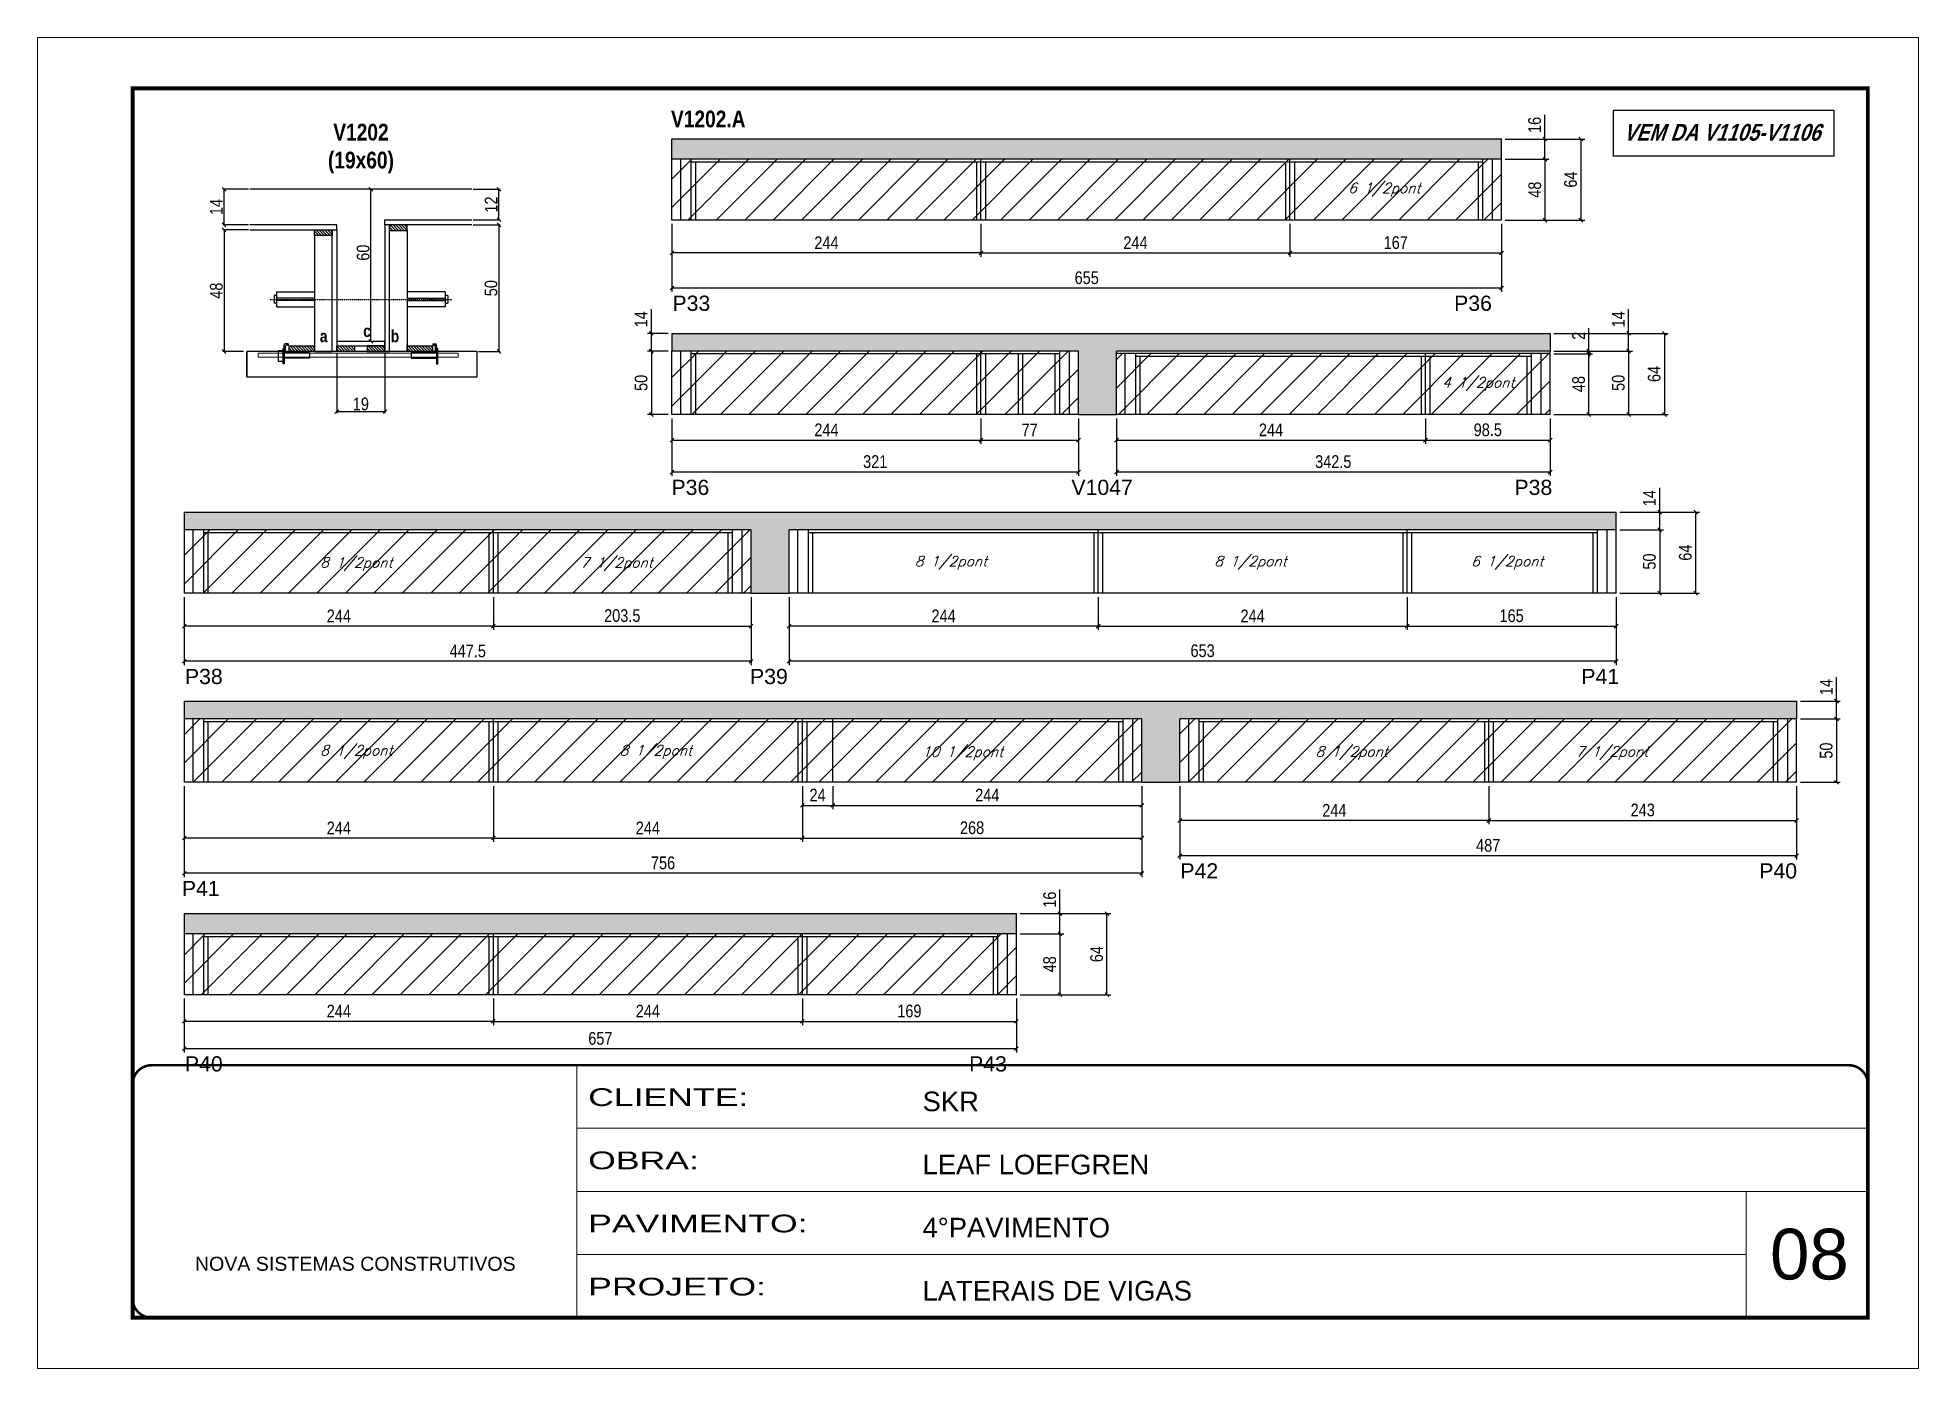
# Model space of a CAD drawing. Extents: x 3309 to 9563, y -2522 to 14608.
# Drawn here: x 8078 to 9563, y 12409 to 13459 of the extents above; entities that cross this region are included whole.
import ezdxf

# ---------------------------------------------------------------- set-up
doc = ezdxf.new("R2010")
doc.units = 0
for name, pattern in [('CONTINUO', [0]), ('DASHED', [0.75, 0.5, -0.25]), ('HIDDEN', [0.375, 0.25, -0.125])]:
    doc.linetypes.add(name, pattern=pattern)
for name, color, linetype in [('5', 5, 'Continuous'), ('barrote', 251, 'Continuous'), ('COTA', 241, 'Continuous'), ('detalhes', 4, 'Continuous'), ('NOMENCLATURA', 7, 'Continuous'), ('Painéis', 200, 'Continuous'), ('presilha', 1, 'Continuous'), ('SARR_2.2x10', 60, 'Continuous'), ('SARR_2.2x7', 40, 'Continuous'), ('SARR_3.5x7', 81, 'Continuous'), ('TENSOR', 3, 'Continuous'), ('texto', 7, 'Continuous')]:
    doc.layers.add(name, color=color, linetype=linetype)
for name, color, linetype, lineweight in [('CARIMBO', 255, 'Continuous', 9), ('CONCRETO', 251, 'Continuous', 25), ('Folhas', 255, 'Continuous', 9), ('Hachura', 251, 'Continuous', 9), ('SARRAFO DE PRESSAO', 251, 'DASHED', 9), ('SCO-___-LAJ', 2, 'Continuous', 0)]:
    doc.layers.add(name, color=color, linetype=linetype, lineweight=lineweight)
doc.styles.add('ARIAL', font='arial.ttf')
doc.styles.add('COTA TECNICA', font='techl___.ttf', dxfattribs={"height": 10})
doc.styles.add('COTA TECNICA 2X', font='techl___.ttf', dxfattribs={"height": 10})
doc.styles.add('Romans', font='romans.shx')
doc.styles.get("Standard").update_dxf_attribs({"font": 'arial.ttf'})
doc.styles.add('TECNICA', font='techb___.ttf', dxfattribs={"height": 10})
doc.styles.add('Tecnologia', font='')
doc.styles.get('Tecnologia').set_extended_font_data('Forgotten Futurist')
doc.dimstyles.new('PAINEL', dxfattribs={"dimtxt": 10, "dimasz": 3, "dimexe": 3, "dimexo": 3, "dimgap": 3, "dimtad": 1, "dimdec": 1, "dimzin": 12, "dimdsep": 46, "dimtxsty": 'COTA TECNICA', "dimblk1": 'OBLIQUE', "dimblk2": 'OBLIQUE', "dimsah": 1, "dimcen": 0.9, "dimclrd": 4, "dimclre": 4, "dimclrt": 240, "dimadec": 1, "dimazin": 3, "dimtfac": 1, "dimtdec": 1, "dimtmove": 0, "dimatfit": 3, "dimfxl": 1, "dimtolj": 1, "dimtzin": 12, "dimarcsym": 0})
doc.dimstyles.new('SECAO', dxfattribs={"dimscale": 0.333333, "dimtxt": 5, "dimasz": 9, "dimexe": 3, "dimexo": 3, "dimgap": 3, "dimtad": 1, "dimdec": 1, "dimlfac": 0.5, "dimzin": 12, "dimdsep": 46, "dimtxsty": 'COTA TECNICA 2X', "dimblk1": 'OBLIQUE', "dimblk2": 'OBLIQUE', "dimsah": 1, "dimcen": 0.9, "dimclrd": 4, "dimclre": 4, "dimclrt": 240, "dimadec": 1, "dimazin": 3, "dimtfac": 1, "dimtdec": 1, "dimtmove": 0, "dimatfit": 3, "dimfxl": 1, "dimtolj": 1, "dimtzin": 12, "dimarcsym": 0})
pattern_1 = [(135, (41549.6714, -110300.5723), (-1.122532015, -1.122532015), [])]

msp = doc.modelspace()

# ---------------------------------------------------------------- texts
at = {"layer": '5', "linetype": 'Continuous'}
for s, rotation, p in [('P33', 0.00004, (8579.14, 13243.71, 0)), ('P36', 0.00004, (9196.29, 13243.71, 0)), ('P36', 359.99996, (8578.36, 13098.43, 0)), ('V1047', 359.99996, (8894.12, 13098.43, 0)), ('P38', 359.99996, (9243.96, 13098.43, 0)), ('P38', 0.00004, (8194.18, 12949.23, 0)), ('P39', 0.00004, (8640.37, 12949.23, 0)), ('P41', 359.99996, (9296.75, 12949.23, 0)), ('P42', 0.00004, (8980.18, 12795.84, 0)), ('P40', 0.00004, (9437.25, 12795.84, 0)), ('P41', 359.99996, (8191.76, 12781.93, 0)), ('P40', 0.00004, (8194.18, 12643.53, 0)), ('P43', 0.00004, (8813.34, 12643.53, 0))]:
    msp.add_text(s, height=12, rotation=rotation, dxfattribs=at).set_placement(p)
at = {"layer": 'CARIMBO', "style": 'ARIAL'}
msp.add_text('08', height=40, dxfattribs=at).set_placement((9445.73, 12479.43))
at = {"layer": 'detalhes', "style": 'TECNICA'}
for s, p in [('a', (8300.66, 13218.96)), ('c', (8334.95, 13223.07)), ('b', (8356.63, 13218.95))]:
    msp.add_text(s, height=9.6, dxfattribs=at).set_placement(p)
at = {"layer": 'NOMENCLATURA', "style": 'TECNICA'}
msp.add_text('V1202.A', height=13.2, dxfattribs=at).set_placement((8577.97, 13388.53, 0))
at = {"layer": 'NOMENCLATURA', "insert": (8333.17, 13391.29), "char_height": 13.2, "attachment_point": 2, "style": 'TECNICA'}
msp.add_mtext_dynamic_manual_height_columns('V1202\\P(19x60)', width=300.2766, gutter_width=1, heights=[0], dxfattribs=at)
at = {"layer": 'NOMENCLATURA', "insert": (9407.66, 13391.15), "char_height": 13.2, "width": 300.2766, "attachment_point": 2, "style": 'TECNICA'}
msp.add_mtext('{\\Q19;VEM DA V1105-V1106}', dxfattribs=at)
at = {"layer": 'texto', "color": 2, "char_height": 8, "attachment_point": 5, "style": 'Romans'}
for s, insert in [('{\\Q19;\\C256;6 1/2pont}', (9141.19, 13339.35, 0)), ('{\\Q19;\\C256;4 1/2pont}', (9215.38, 13185.93, 0)), ('{\\Q19;\\C256;8 1/2pont}', (8329.49, 13043.86, 0)), ('{\\Q19;\\C256;7 1/2pont}', (8534.99, 13043.86, 0)), ('{\\Q19;\\C256;8 1/2pont}', (8798.99, 13044.86, 0)), ('{\\Q19;\\C256;8 1/2pont}', (9035.49, 13044.86, 0)), ('{\\Q19;\\C256;6 1/2pont}', (9238.24, 13044.86, 0)), ('{\\Q19;\\C256;8 1/2pont}', (8329.49, 12895.6, 0)), ('{\\Q19;\\C256;8 1/2pont}', (8565.99, 12895.6, 0)), ('{\\Q19;\\C256;10 1/2pont}', (8808.24, 12894.6, 0)), ('{\\Q19;\\C256;8 1/2pont}', (9115.49, 12894.7, 0)), ('{\\Q19;\\C256;7 1/2pont}', (9320.99, 12894.7, 0))]:
    msp.add_mtext(s, dxfattribs=dict(at, insert=insert))

# ---------------------------------------------------------------- blocks, each defined once
blk = doc.blocks.new('9999999999')
at = {"color": 30, "linetype": 'CONTINUO'}
for p, q in [((98564.6, 34230.2), (98564.6, 34429.4)), ((98564.6, 34379.6), (99584, 34379.6)), ((98564.6, 34329.8), (99488, 34329.8)), ((99584, 34329.8), (99488, 34329.8)), ((99488, 34329.8), (99488, 34230.2)), ((98564.6, 34280), (99488, 34280))]:
    blk.add_line(p, q, dxfattribs=at)
at = {"color": 30, "linetype": 'CONTINUO', "const_width": 2}
blk.add_lwpolyline([(99584, 34230.2), (99584, 34414.4, 0.414214), (99569, 34429.4), (98229, 34429.4, 0.414214), (98214, 34414.4), (98214, 34245.2, 0.414214), (98229, 34230.2), (99584, 34230.2)], format="xyb", dxfattribs=at)
at = {"layer": 'Folhas'}
blk.add_lwpolyline([(98139, 34190.2), (99624, 34190.2), (99624, 35240.2), (98139, 35240.2)], close=True, dxfattribs=at)
at = {"layer": 'Folhas', "color": 30, "const_width": 3}
blk.add_lwpolyline([(98214, 34230.2), (99584, 34230.2), (99584, 35200.2), (98214, 35200.2)], close=True, dxfattribs=at)
at = {"color": 7, "linetype": 'Continuous', "ltscale": 5, "style": 'ARIAL'}
for s, height, p in [('SKR', 15.48, (98837.7, 34393.1)), ('LEAF LOEFGREN', 15.483, (98837.7, 34343.3)), ('4°PAVIMENTO', 15.483, (98837.7, 34293.5)), ('NOVA SISTEMAS CONSTRUTIVOS', 11.059, (98263.2, 34267.2)), ('LATERAIS DE VIGAS', 15.483, (98837.7, 34243.7))]:
    blk.add_text(s, height=height, dxfattribs=at).set_placement(p)
at = {"layer": 'Folhas', "color": 7, "style": 'Tecnologia', "width": 1.5}
for s, p in [('CLIENTE:', (98573.7, 34397.2)), ('OBRA:', (98573.7, 34347.3)), ('PAVIMENTO:', (98573.7, 34297.5)), ('PROJETO:', (98573.7, 34247.7))]:
    blk.add_text(s, height=14, dxfattribs=at).set_placement(p)
blk = doc.blocks.new('_Oblique')
at = {"color": 0, "linetype": 'ByBlock', "lineweight": -2}
blk.add_line((-0.5, -0.5), (0.5, 0.5), dxfattribs=at)
blk = doc.blocks.new('*D55')
at = {"layer": 'COTA', "color": 4, "lineweight": -2, "transparency": 16777216}
for p, q in [((8314.1, 13210.6), (8314.1, 13163.1)), ((8352.1, 13210.6), (8352.1, 13163.1)), ((8352.1, 13164.1), (8314.1, 13164.1))]:
    blk.add_line(p, q, dxfattribs=at)
at = {"layer": 'Defpoints', "color": 0, "transparency": 16777216}
for p in [(8314.1, 13211.6), (8352.1, 13211.6), (8314.1, 13164.1)]:
    blk.add_point(p, dxfattribs=at)
at = {"layer": 'COTA', "color": 4, "lineweight": -2, "transparency": 16777216, "xscale": 3, "yscale": 3, "zscale": 3, "rotation": 180}
blk.add_blockref('_Oblique', (8314.1, 13164.1), dxfattribs=at)
at = {"layer": 'COTA', "color": 4, "lineweight": -2, "transparency": 16777216, "xscale": 3, "yscale": 3, "zscale": 3}
blk.add_blockref('_Oblique', (8352.1, 13164.1), dxfattribs=at)
at = {"layer": 'COTA', "color": 240, "transparency": 16777216, "insert": (8333.1, 13170.2), "char_height": 10, "attachment_point": 5, "style": 'COTA TECNICA 2X'}
blk.add_mtext('\\A1;19', dxfattribs=at)
blk = doc.blocks.new('PRESILHA METÁLICA 1')
at = {"layer": 'presilha'}
for p, q in [((0, 13), (6, 13)), ((0, 13), (0, 0)), ((6, 0), (0, 0)), ((6, 15.5), (7.5, 15.5)), ((6, -2.5), (6, 15.5)), ((6, 13), (6, 0)), ((7.5, 10.6), (7.5, 19.9)), ((7.5, 15.5), (7.5, -2.5)), ((37.5, 4.1), (7.5, 4.1)), ((12, 21), (8.6, 21)), ((9, 11.6), (9, 18.9)), ((12, 19.5), (9.6, 19.5)), ((37.5, 11), (9.6, 11)), ((12, 21), (12, 19.5)), ((37.5, 11), (37.5, 4.1)), ((7.5, -2.5), (6, -2.5))]:
    blk.add_line(p, q, dxfattribs=at)
for centre, radius, start, end in [((8.6, 19.9), 1.14, 90, 180), ((9.6, 18.9), 0.57, 90, 180), ((9.6, 11.6), 0.57, 180, 270)]:
    blk.add_arc(centre, radius, start, end, dxfattribs=at)
blk = doc.blocks.new('PRESILHA METÁLICA 2')
at = {"layer": 'presilha'}
for p, q in [((-5.2, 23.5), (-5.2, 22)), ((-5.2, 23.5), (-1.9, 23.5)), ((-0.8, 14.6), (-0.8, 22.4)), ((-30.8, 13.5), (-30.8, 6.6)), ((-30.8, 13.5), (-2.8, 13.5)), ((-30.8, 6.6), (-0.8, 6.6)), ((-5.2, 22), (-2.8, 22)), ((-2.2, 14.1), (-2.2, 21.4)), ((0.8, 18), (-0.8, 18)), ((-0.8, 18), (-0.8, 0)), ((-0.8, 0), (0.8, 0)), ((0.8, 0), (0.8, 18))]:
    blk.add_line(p, q, dxfattribs=at)
for centre, radius, start, end in [((-1.9, 22.4), 1.14, 0, 90), ((-2.8, 21.4), 0.57, 0, 90), ((-2.8, 14.1), 0.57, 270, 0)]:
    blk.add_arc(centre, radius, start, end, dxfattribs=at)
blk = doc.blocks.new('*D48')
at = {"layer": 'COTA', "color": 4, "lineweight": -2, "transparency": 16777216}
for p, q in [((8244.4, 13307.6), (8224.1, 13307.6)), ((8225.1, 13307.6), (8225.1, 13211.6)), ((8240.3, 13211.6), (8224.1, 13211.6))]:
    blk.add_line(p, q, dxfattribs=at)
at = {"layer": 'Defpoints', "color": 0, "transparency": 16777216}
for p in [(8245.4, 13307.6), (8225.1, 13211.6), (8241.3, 13211.6)]:
    blk.add_point(p, dxfattribs=at)
at = {"layer": 'COTA', "color": 4, "lineweight": -2, "transparency": 16777216, "xscale": 3, "yscale": 3, "zscale": 3}
for p, rotation in [((8225.1, 13307.6), 90), ((8225.1, 13211.6), 270)]:
    blk.add_blockref('_Oblique', p, dxfattribs=dict(at, rotation=rotation))
at = {"layer": 'COTA', "color": 240, "transparency": 16777216, "insert": (8219, 13259.6), "char_height": 10, "attachment_point": 5, "rotation": 90, "style": 'COTA TECNICA 2X'}
blk.add_mtext('\\A1;48', dxfattribs=at)
blk = doc.blocks.new('*D49')
at = {"layer": 'COTA', "color": 4, "lineweight": -2, "transparency": 16777216}
for p, q in [((8421.8, 13311.6), (8443.1, 13311.6)), ((8442.1, 13311.6), (8442.1, 13211.6)), ((8425.9, 13211.6), (8443.1, 13211.6))]:
    blk.add_line(p, q, dxfattribs=at)
at = {"layer": 'Defpoints', "color": 0, "transparency": 16777216}
for p in [(8420.8, 13311.6), (8424.9, 13211.6), (8442.1, 13211.6)]:
    blk.add_point(p, dxfattribs=at)
at = {"layer": 'COTA', "color": 4, "lineweight": -2, "transparency": 16777216, "xscale": 3, "yscale": 3, "zscale": 3}
for p, rotation in [((8442.1, 13311.6), 90), ((8442.1, 13211.6), 270)]:
    blk.add_blockref('_Oblique', p, dxfattribs=dict(at, rotation=rotation))
at = {"layer": 'COTA', "color": 240, "transparency": 16777216, "insert": (8435.9, 13261.6), "char_height": 10, "attachment_point": 5, "rotation": 90, "style": 'COTA TECNICA 2X'}
blk.add_mtext('\\A1;50', dxfattribs=at)
blk = doc.blocks.new('*D50')
at = {"layer": 'COTA', "color": 4, "lineweight": -2, "transparency": 16777216}
for p, q in [((8351.1, 13339.6), (8340, 13339.6)), ((8341, 13219.6), (8341, 13339.6)), ((8351.1, 13219.6), (8340, 13219.6))]:
    blk.add_line(p, q, dxfattribs=at)
at = {"layer": 'Defpoints', "color": 0, "transparency": 16777216}
for p in [(8341, 13339.6), (8352.1, 13339.6), (8352.1, 13219.6)]:
    blk.add_point(p, dxfattribs=at)
at = {"layer": 'COTA', "color": 4, "lineweight": -2, "transparency": 16777216, "xscale": 3, "yscale": 3, "zscale": 3}
for p, rotation in [((8341, 13339.6), 90), ((8341, 13219.6), 270)]:
    blk.add_blockref('_Oblique', p, dxfattribs=dict(at, rotation=rotation))
at = {"layer": 'COTA', "color": 240, "transparency": 16777216, "insert": (8334.9, 13289.6), "char_height": 10, "attachment_point": 5, "rotation": 90, "style": 'COTA TECNICA 2X'}
blk.add_mtext('\\A1;60', dxfattribs=at)
blk = doc.blocks.new('*D51')
at = {"layer": 'COTA', "color": 4, "lineweight": -2, "transparency": 16777216}
for p, q in [((8421.8, 13339.6), (8443.1, 13339.6)), ((8442.1, 13315.6), (8442.1, 13339.6)), ((8421.8, 13315.6), (8443.1, 13315.6))]:
    blk.add_line(p, q, dxfattribs=at)
at = {"layer": 'Defpoints', "color": 0, "transparency": 16777216}
for p in [(8420.8, 13339.6), (8442.1, 13339.6), (8420.8, 13315.6)]:
    blk.add_point(p, dxfattribs=at)
at = {"layer": 'COTA', "color": 4, "lineweight": -2, "transparency": 16777216, "xscale": 3, "yscale": 3, "zscale": 3}
for p, rotation in [((8442.1, 13339.6), 90), ((8442.1, 13315.6), 270)]:
    blk.add_blockref('_Oblique', p, dxfattribs=dict(at, rotation=rotation))
at = {"layer": 'COTA', "color": 240, "transparency": 16777216, "insert": (8436, 13327.6), "char_height": 10, "attachment_point": 5, "rotation": 90, "style": 'COTA TECNICA 2X'}
blk.add_mtext('\\A1;12', dxfattribs=at)
blk = doc.blocks.new('*D67')
at = {"layer": 'COTA', "color": 4, "lineweight": -2, "transparency": 16777216}
for p, q in [((8244.4, 13339.6), (8224.1, 13339.6)), ((8225.1, 13311.6), (8225.1, 13339.6)), ((8244.4, 13311.6), (8224.1, 13311.6))]:
    blk.add_line(p, q, dxfattribs=at)
at = {"layer": 'Defpoints', "color": 0, "transparency": 16777216}
for p in [(8225.1, 13339.6), (8245.4, 13339.6), (8245.4, 13311.6)]:
    blk.add_point(p, dxfattribs=at)
at = {"layer": 'COTA', "color": 4, "lineweight": -2, "transparency": 16777216, "xscale": 3, "yscale": 3, "zscale": 3}
for p, rotation in [((8225.1, 13339.6), 90), ((8225.1, 13311.6), 270)]:
    blk.add_blockref('_Oblique', p, dxfattribs=dict(at, rotation=rotation))
at = {"layer": 'COTA', "color": 240, "transparency": 16777216, "insert": (8219, 13325.6), "char_height": 10, "attachment_point": 5, "rotation": 90, "style": 'COTA TECNICA 2X'}
blk.add_mtext('\\A1;14', dxfattribs=at)
blk = doc.blocks.new('*D52')
at = {"layer": 'COTA', "color": 4, "linetype": 'ByBlock', "lineweight": -2, "transparency": 16777216}
for p, q in [((8578.7, 13312.3), (8578.7, 13286.4)), ((8822.7, 13312.3), (8822.7, 13286.4)), ((8822.7, 13289.4), (8578.7, 13289.4))]:
    blk.add_line(p, q, dxfattribs=at)
at = {"layer": 'Defpoints', "color": 0, "linetype": 'ByBlock', "transparency": 16777216}
for p in [(8578.7, 13315.3), (8822.7, 13315.3), (8578.7, 13289.4)]:
    blk.add_point(p, dxfattribs=at)
at = {"layer": 'COTA', "color": 4, "linetype": 'ByBlock', "lineweight": -2, "transparency": 16777216, "xscale": 3, "yscale": 3, "zscale": 3, "rotation": 180}
blk.add_blockref('_Oblique', (8578.7, 13289.4), dxfattribs=at)
at = {"layer": 'COTA', "color": 4, "linetype": 'ByBlock', "lineweight": -2, "transparency": 16777216, "xscale": 3, "yscale": 3, "zscale": 3}
blk.add_blockref('_Oblique', (8822.7, 13289.4), dxfattribs=at)
at = {"layer": 'COTA', "color": 240, "linetype": 'ByBlock', "transparency": 16777216, "insert": (8700.7, 13297.5), "char_height": 10, "attachment_point": 5, "style": 'COTA TECNICA'}
blk.add_mtext('\\A1;244', dxfattribs=at)
blk = doc.blocks.new('*D68')
at = {"layer": 'COTA', "color": 4, "linetype": 'ByBlock', "lineweight": -2, "transparency": 16777216}
for p, q in [((8578.7, 13312.3), (8578.7, 13258.7)), ((9233.7, 13312.3), (9233.7, 13258.7)), ((9233.7, 13261.7), (8578.7, 13261.7))]:
    blk.add_line(p, q, dxfattribs=at)
at = {"layer": 'Defpoints', "color": 0, "linetype": 'ByBlock', "transparency": 16777216}
for p in [(8578.7, 13315.3), (9233.7, 13315.3), (8578.7, 13261.7)]:
    blk.add_point(p, dxfattribs=at)
at = {"layer": 'COTA', "color": 4, "linetype": 'ByBlock', "lineweight": -2, "transparency": 16777216, "xscale": 3, "yscale": 3, "zscale": 3, "rotation": 180}
blk.add_blockref('_Oblique', (8578.7, 13261.7), dxfattribs=at)
at = {"layer": 'COTA', "color": 4, "linetype": 'ByBlock', "lineweight": -2, "transparency": 16777216, "xscale": 3, "yscale": 3, "zscale": 3}
blk.add_blockref('_Oblique', (9233.7, 13261.7), dxfattribs=at)
at = {"layer": 'COTA', "color": 240, "linetype": 'ByBlock', "transparency": 16777216, "insert": (8906.2, 13269.8), "char_height": 10, "attachment_point": 5, "style": 'COTA TECNICA'}
blk.add_mtext('\\A1;655', dxfattribs=at)
blk = doc.blocks.new('*D53')
at = {"layer": 'COTA', "color": 4, "lineweight": -2, "transparency": 16777216}
for p, q in [((8822.7, 13312.3), (8822.7, 13286.4)), ((9066.7, 13312.3), (9066.7, 13286.4)), ((8822.7, 13289.4), (9066.7, 13289.4))]:
    blk.add_line(p, q, dxfattribs=at)
at = {"layer": 'Defpoints', "color": 0, "transparency": 16777216}
for p in [(8822.7, 13315.3, 0), (9066.7, 13315.3, 0), (9066.7, 13289.4)]:
    blk.add_point(p, dxfattribs=at)
at = {"layer": 'COTA', "color": 4, "lineweight": -2, "transparency": 16777216, "xscale": 3, "yscale": 3, "zscale": 3, "rotation": 180}
blk.add_blockref('_Oblique', (8822.7, 13289.4), dxfattribs=at)
at = {"layer": 'COTA', "color": 4, "lineweight": -2, "transparency": 16777216, "xscale": 3, "yscale": 3, "zscale": 3}
blk.add_blockref('_Oblique', (9066.7, 13289.4), dxfattribs=at)
at = {"layer": 'COTA', "color": 240, "transparency": 16777216, "insert": (8944.7, 13297.5), "char_height": 10, "attachment_point": 5, "style": 'COTA TECNICA'}
blk.add_mtext('\\A1;244', dxfattribs=at)
blk = doc.blocks.new('*D54')
at = {"layer": 'COTA', "color": 4, "lineweight": -2, "transparency": 16777216}
for p, q in [((9236.7, 13379.3), (9299.4, 13379.3)), ((9296.4, 13379.3), (9296.4, 13315.3)), ((9236.7, 13315.3), (9299.4, 13315.3))]:
    blk.add_line(p, q, dxfattribs=at)
at = {"layer": 'Defpoints', "color": 0, "transparency": 16777216}
for p in [(9233.7, 13379.3, 0), (9233.7, 13315.3, 0), (9296.4, 13315.3)]:
    blk.add_point(p, dxfattribs=at)
at = {"layer": 'COTA', "color": 4, "lineweight": -2, "transparency": 16777216, "xscale": 3, "yscale": 3, "zscale": 3}
for p, rotation in [((9296.4, 13379.3), 90), ((9296.4, 13315.3), 270)]:
    blk.add_blockref('_Oblique', p, dxfattribs=dict(at, rotation=rotation))
at = {"layer": 'COTA', "color": 240, "transparency": 16777216, "insert": (9288.3, 13347.3), "char_height": 10, "attachment_point": 5, "rotation": 90, "style": 'COTA TECNICA'}
blk.add_mtext('\\A1;64', dxfattribs=at)
blk = doc.blocks.new('*D69')
at = {"layer": 'COTA', "color": 4, "lineweight": -2, "transparency": 16777216}
for p, q in [((9066.7, 13312.3), (9066.7, 13286.4)), ((9233.7, 13312.3), (9233.7, 13286.4)), ((9066.7, 13289.4), (9233.7, 13289.4))]:
    blk.add_line(p, q, dxfattribs=at)
at = {"layer": 'Defpoints', "color": 0, "transparency": 16777216}
for p in [(9066.7, 13315.3, 0), (9233.7, 13315.3, 0), (9233.7, 13289.4)]:
    blk.add_point(p, dxfattribs=at)
at = {"layer": 'COTA', "color": 4, "lineweight": -2, "transparency": 16777216, "xscale": 3, "yscale": 3, "zscale": 3, "rotation": 180}
blk.add_blockref('_Oblique', (9066.7, 13289.4), dxfattribs=at)
at = {"layer": 'COTA', "color": 4, "lineweight": -2, "transparency": 16777216, "xscale": 3, "yscale": 3, "zscale": 3}
blk.add_blockref('_Oblique', (9233.7, 13289.4), dxfattribs=at)
at = {"layer": 'COTA', "color": 240, "transparency": 16777216, "insert": (9150.2, 13297.5), "char_height": 10, "attachment_point": 5, "style": 'COTA TECNICA'}
blk.add_mtext('\\A1;167', dxfattribs=at)
blk = doc.blocks.new('*D70')
at = {"layer": 'COTA', "color": 4, "lineweight": -2, "transparency": 16777216}
for p, q in [((9236.7, 13363.3), (9271, 13363.3)), ((9268, 13363.3), (9268, 13315.3)), ((9236.7, 13315.3), (9271, 13315.3))]:
    blk.add_line(p, q, dxfattribs=at)
at = {"layer": 'Defpoints', "color": 0, "transparency": 16777216}
for p in [(9233.7, 13363.3, 0), (9233.7, 13315.3, 0), (9268, 13315.3)]:
    blk.add_point(p, dxfattribs=at)
at = {"layer": 'COTA', "color": 4, "lineweight": -2, "transparency": 16777216, "xscale": 3, "yscale": 3, "zscale": 3}
for p, rotation in [((9268, 13363.3), 90), ((9268, 13315.3), 270)]:
    blk.add_blockref('_Oblique', p, dxfattribs=dict(at, rotation=rotation))
at = {"layer": 'COTA', "color": 240, "transparency": 16777216, "insert": (9260, 13339.3), "char_height": 10, "attachment_point": 5, "rotation": 90, "style": 'COTA TECNICA'}
blk.add_mtext('\\A1;48', dxfattribs=at)
blk = doc.blocks.new('*D71')
at = {"layer": 'COTA', "color": 4, "lineweight": -2, "transparency": 16777216}
for p, q in [((9268, 13379.3), (9268, 13398.4)), ((9236.7, 13379.3), (9271, 13379.3)), ((9268, 13363.3), (9268, 13379.3)), ((9236.7, 13363.3), (9271, 13363.3))]:
    blk.add_line(p, q, dxfattribs=at)
at = {"layer": 'Defpoints', "color": 0, "transparency": 16777216}
for p in [(9233.7, 13379.3, 0), (9268, 13379.3), (9233.7, 13363.3, 0)]:
    blk.add_point(p, dxfattribs=at)
at = {"layer": 'COTA', "color": 4, "lineweight": -2, "transparency": 16777216, "xscale": 3, "yscale": 3, "zscale": 3}
for p, rotation in [((9268, 13379.3), 90), ((9268, 13363.3), 270)]:
    blk.add_blockref('_Oblique', p, dxfattribs=dict(at, rotation=rotation))
at = {"layer": 'COTA', "color": 240, "transparency": 16777216, "insert": (9259.9, 13390.4), "char_height": 10, "attachment_point": 5, "rotation": 90, "style": 'COTA TECNICA'}
blk.add_mtext('\\A1;16', dxfattribs=at)
blk = doc.blocks.new('*D72')
at = {"layer": 'COTA', "color": 4, "linetype": 'ByBlock', "lineweight": -2, "transparency": 16777216}
for p, q in [((8578.7, 13158.9), (8578.7, 13113.4)), ((8899.7, 13158.9), (8899.7, 13113.4)), ((8899.7, 13116.4), (8578.7, 13116.4))]:
    blk.add_line(p, q, dxfattribs=at)
at = {"layer": 'Defpoints', "color": 0, "linetype": 'ByBlock', "transparency": 16777216}
for p in [(8578.7, 13161.9), (8899.7, 13161.9), (8578.7, 13116.4)]:
    blk.add_point(p, dxfattribs=at)
at = {"layer": 'COTA', "color": 4, "linetype": 'ByBlock', "lineweight": -2, "transparency": 16777216, "xscale": 3, "yscale": 3, "zscale": 3, "rotation": 180}
blk.add_blockref('_Oblique', (8578.7, 13116.4), dxfattribs=at)
at = {"layer": 'COTA', "color": 4, "linetype": 'ByBlock', "lineweight": -2, "transparency": 16777216, "xscale": 3, "yscale": 3, "zscale": 3}
blk.add_blockref('_Oblique', (8899.7, 13116.4), dxfattribs=at)
at = {"layer": 'COTA', "color": 240, "linetype": 'ByBlock', "transparency": 16777216, "insert": (8739.2, 13124.7), "char_height": 10, "attachment_point": 5, "style": 'COTA TECNICA'}
blk.add_mtext('\\A1;321', dxfattribs=at)
blk = doc.blocks.new('*D73')
at = {"layer": 'COTA', "color": 4, "lineweight": -2, "transparency": 16777216}
for p, q in [((8578.7, 13158.9), (8578.7, 13138.7)), ((8822.7, 13158.9), (8822.7, 13138.7)), ((8578.7, 13141.7), (8822.7, 13141.7))]:
    blk.add_line(p, q, dxfattribs=at)
at = {"layer": 'Defpoints', "color": 0, "transparency": 16777216}
for p in [(8578.7, 13161.9), (8822.7, 13161.9), (8822.7, 13141.7)]:
    blk.add_point(p, dxfattribs=at)
at = {"layer": 'COTA', "color": 4, "lineweight": -2, "transparency": 16777216, "xscale": 3, "yscale": 3, "zscale": 3, "rotation": 180}
blk.add_blockref('_Oblique', (8578.7, 13141.7), dxfattribs=at)
at = {"layer": 'COTA', "color": 4, "lineweight": -2, "transparency": 16777216, "xscale": 3, "yscale": 3, "zscale": 3}
blk.add_blockref('_Oblique', (8822.7, 13141.7), dxfattribs=at)
at = {"layer": 'COTA', "color": 240, "transparency": 16777216, "insert": (8700.7, 13149.8), "char_height": 10, "attachment_point": 5, "style": 'COTA TECNICA'}
blk.add_mtext('\\A1;244', dxfattribs=at)
blk = doc.blocks.new('*D74')
at = {"layer": 'COTA', "color": 4, "lineweight": -2, "transparency": 16777216}
for p, q in [((8822.7, 13158.9), (8822.7, 13138.7)), ((8899.7, 13158.9), (8899.7, 13138.7)), ((8822.7, 13141.7), (8899.7, 13141.7))]:
    blk.add_line(p, q, dxfattribs=at)
at = {"layer": 'Defpoints', "color": 0, "transparency": 16777216}
for p in [(8822.7, 13161.9), (8899.7, 13161.9), (8899.7, 13141.7)]:
    blk.add_point(p, dxfattribs=at)
at = {"layer": 'COTA', "color": 4, "lineweight": -2, "transparency": 16777216, "xscale": 3, "yscale": 3, "zscale": 3, "rotation": 180}
blk.add_blockref('_Oblique', (8822.7, 13141.7), dxfattribs=at)
at = {"layer": 'COTA', "color": 4, "lineweight": -2, "transparency": 16777216, "xscale": 3, "yscale": 3, "zscale": 3}
blk.add_blockref('_Oblique', (8899.7, 13141.7), dxfattribs=at)
at = {"layer": 'COTA', "color": 240, "transparency": 16777216, "insert": (8861.2, 13149.8), "char_height": 10, "attachment_point": 5, "style": 'COTA TECNICA'}
blk.add_mtext('\\A1;77', dxfattribs=at)
blk = doc.blocks.new('*D75')
at = {"layer": 'COTA', "color": 4, "linetype": 'ByBlock', "lineweight": -2, "transparency": 16777216}
for p, q in [((8929.7, 13158.9), (8929.7, 13113.4)), ((9272.1, 13158.9), (9272.1, 13113.4)), ((9272.1, 13116.4), (8929.7, 13116.4))]:
    blk.add_line(p, q, dxfattribs=at)
at = {"layer": 'Defpoints', "color": 0, "linetype": 'ByBlock', "transparency": 16777216}
for p in [(8929.7, 13161.9), (9272.1, 13161.9), (8929.7, 13116.4)]:
    blk.add_point(p, dxfattribs=at)
at = {"layer": 'COTA', "color": 4, "linetype": 'ByBlock', "lineweight": -2, "transparency": 16777216, "xscale": 3, "yscale": 3, "zscale": 3, "rotation": 180}
blk.add_blockref('_Oblique', (8929.7, 13116.4), dxfattribs=at)
at = {"layer": 'COTA', "color": 4, "linetype": 'ByBlock', "lineweight": -2, "transparency": 16777216, "xscale": 3, "yscale": 3, "zscale": 3}
blk.add_blockref('_Oblique', (9272.1, 13116.4), dxfattribs=at)
at = {"layer": 'COTA', "color": 240, "linetype": 'ByBlock', "transparency": 16777216, "insert": (9100.9, 13124.7), "char_height": 10, "attachment_point": 5, "style": 'COTA TECNICA'}
blk.add_mtext('\\A1;342.5', dxfattribs=at)
blk = doc.blocks.new('*D76')
at = {"layer": 'COTA', "color": 4, "lineweight": -2, "transparency": 16777216}
for p, q in [((8929.7, 13158.9), (8929.7, 13138.7)), ((9173.7, 13158.9), (9173.7, 13138.7)), ((8929.7, 13141.7), (9173.7, 13141.7))]:
    blk.add_line(p, q, dxfattribs=at)
at = {"layer": 'Defpoints', "color": 0, "transparency": 16777216}
for p in [(8929.7, 13161.9), (9173.7, 13161.9), (9173.7, 13141.7)]:
    blk.add_point(p, dxfattribs=at)
at = {"layer": 'COTA', "color": 4, "lineweight": -2, "transparency": 16777216, "xscale": 3, "yscale": 3, "zscale": 3, "rotation": 180}
blk.add_blockref('_Oblique', (8929.7, 13141.7), dxfattribs=at)
at = {"layer": 'COTA', "color": 4, "lineweight": -2, "transparency": 16777216, "xscale": 3, "yscale": 3, "zscale": 3}
blk.add_blockref('_Oblique', (9173.7, 13141.7), dxfattribs=at)
at = {"layer": 'COTA', "color": 240, "transparency": 16777216, "insert": (9051.7, 13149.8), "char_height": 10, "attachment_point": 5, "style": 'COTA TECNICA'}
blk.add_mtext('\\A1;244', dxfattribs=at)
blk = doc.blocks.new('*D77')
at = {"layer": 'COTA', "color": 4, "lineweight": -2, "transparency": 16777216}
for p, q in [((9173.7, 13158.9), (9173.7, 13138.7)), ((9272.1, 13158.9), (9272.1, 13138.7)), ((9173.7, 13141.7), (9272.1, 13141.7))]:
    blk.add_line(p, q, dxfattribs=at)
at = {"layer": 'Defpoints', "color": 0, "transparency": 16777216}
for p in [(9173.7, 13161.9), (9272.1, 13161.9), (9272.1, 13141.7)]:
    blk.add_point(p, dxfattribs=at)
at = {"layer": 'COTA', "color": 4, "lineweight": -2, "transparency": 16777216, "xscale": 3, "yscale": 3, "zscale": 3, "rotation": 180}
blk.add_blockref('_Oblique', (9173.7, 13141.7), dxfattribs=at)
at = {"layer": 'COTA', "color": 4, "lineweight": -2, "transparency": 16777216, "xscale": 3, "yscale": 3, "zscale": 3}
blk.add_blockref('_Oblique', (9272.1, 13141.7), dxfattribs=at)
at = {"layer": 'COTA', "color": 240, "transparency": 16777216, "insert": (9222.9, 13149.8), "char_height": 10, "attachment_point": 5, "style": 'COTA TECNICA'}
blk.add_mtext('\\A1;98.5', dxfattribs=at)
blk = doc.blocks.new('*D56')
at = {"layer": 'COTA', "color": 4, "lineweight": -2, "transparency": 16777216}
for p, q in [((9275.1, 13225.9), (9365.4, 13225.9)), ((9362.4, 13225.9), (9362.4, 13161.9)), ((9275.1, 13161.9), (9365.4, 13161.9))]:
    blk.add_line(p, q, dxfattribs=at)
at = {"layer": 'Defpoints', "color": 0, "transparency": 16777216}
for p in [(9272.1, 13225.9, 0), (9272.1, 13161.9, 0), (9362.4, 13161.9)]:
    blk.add_point(p, dxfattribs=at)
at = {"layer": 'COTA', "color": 4, "lineweight": -2, "transparency": 16777216, "xscale": 3, "yscale": 3, "zscale": 3}
for p, rotation in [((9362.4, 13225.9), 90), ((9362.4, 13161.9), 270)]:
    blk.add_blockref('_Oblique', p, dxfattribs=dict(at, rotation=rotation))
at = {"layer": 'COTA', "color": 240, "transparency": 16777216, "insert": (9354.3, 13193.9), "char_height": 10, "attachment_point": 5, "rotation": 90, "style": 'COTA TECNICA'}
blk.add_mtext('\\A1;64', dxfattribs=at)
blk = doc.blocks.new('*D57')
at = {"layer": 'COTA', "color": 4, "lineweight": -2, "transparency": 16777216}
for p, q in [((9275.1, 13211.9), (9337.1, 13211.9)), ((9334.1, 13211.9), (9334.1, 13161.9)), ((9275.1, 13161.9), (9337.1, 13161.9))]:
    blk.add_line(p, q, dxfattribs=at)
at = {"layer": 'Defpoints', "color": 0, "transparency": 16777216}
for p in [(9272.1, 13211.9, 0), (9272.1, 13161.9, 0), (9334.1, 13161.9)]:
    blk.add_point(p, dxfattribs=at)
at = {"layer": 'COTA', "color": 4, "lineweight": -2, "transparency": 16777216, "xscale": 3, "yscale": 3, "zscale": 3}
for p, rotation in [((9334.1, 13211.9), 90), ((9334.1, 13161.9), 270)]:
    blk.add_blockref('_Oblique', p, dxfattribs=dict(at, rotation=rotation))
at = {"layer": 'COTA', "color": 240, "transparency": 16777216, "insert": (9326, 13186.9), "char_height": 10, "attachment_point": 5, "rotation": 90, "style": 'COTA TECNICA'}
blk.add_mtext('\\A1;50', dxfattribs=at)
blk = doc.blocks.new('*D58')
at = {"layer": 'COTA', "color": 4, "lineweight": -2, "transparency": 16777216}
for p, q in [((9334.1, 13225.9), (9334.1, 13245)), ((9275.1, 13225.9), (9337.1, 13225.9)), ((9334.1, 13211.9), (9334.1, 13225.9)), ((9275.1, 13211.9), (9337.1, 13211.9))]:
    blk.add_line(p, q, dxfattribs=at)
at = {"layer": 'Defpoints', "color": 0, "transparency": 16777216}
for p in [(9272.1, 13225.9, 0), (9334.1, 13225.9), (9272.1, 13211.9, 0)]:
    blk.add_point(p, dxfattribs=at)
at = {"layer": 'COTA', "color": 4, "lineweight": -2, "transparency": 16777216, "xscale": 3, "yscale": 3, "zscale": 3}
for p, rotation in [((9334.1, 13225.9), 90), ((9334.1, 13211.9), 270)]:
    blk.add_blockref('_Oblique', p, dxfattribs=dict(at, rotation=rotation))
at = {"layer": 'COTA', "color": 240, "transparency": 16777216, "insert": (9326, 13237), "char_height": 10, "attachment_point": 5, "rotation": 90, "style": 'COTA TECNICA'}
blk.add_mtext('\\A1;14', dxfattribs=at)
blk = doc.blocks.new('*D59')
at = {"layer": 'COTA', "color": 4, "lineweight": -2, "transparency": 16777216}
for p, q in [((8575.7, 13211.9), (8559.5, 13211.9)), ((8562.5, 13211.9), (8562.5, 13161.9)), ((8575.7, 13161.9), (8559.5, 13161.9))]:
    blk.add_line(p, q, dxfattribs=at)
at = {"layer": 'Defpoints', "color": 0, "transparency": 16777216}
for p in [(8578.7, 13211.9, 0), (8562.5, 13161.9), (8578.7, 13161.9, 0)]:
    blk.add_point(p, dxfattribs=at)
at = {"layer": 'COTA', "color": 4, "lineweight": -2, "transparency": 16777216, "xscale": 3, "yscale": 3, "zscale": 3}
for p, rotation in [((8562.5, 13211.9), 90), ((8562.5, 13161.9), 270)]:
    blk.add_blockref('_Oblique', p, dxfattribs=dict(at, rotation=rotation))
at = {"layer": 'COTA', "color": 240, "transparency": 16777216, "insert": (8554.4, 13186.9), "char_height": 10, "attachment_point": 5, "rotation": 90, "style": 'COTA TECNICA'}
blk.add_mtext('\\A1;50', dxfattribs=at)
blk = doc.blocks.new('*D60')
at = {"layer": 'COTA', "color": 4, "lineweight": -2, "transparency": 16777216}
for p, q in [((8562.5, 13225.9), (8562.5, 13245)), ((8575.7, 13225.9), (8559.5, 13225.9)), ((8562.5, 13211.9), (8562.5, 13225.9)), ((8575.7, 13211.9), (8559.5, 13211.9))]:
    blk.add_line(p, q, dxfattribs=at)
at = {"layer": 'Defpoints', "color": 0, "transparency": 16777216}
for p in [(8562.5, 13225.9), (8578.7, 13225.9, 0), (8578.7, 13211.9, 0)]:
    blk.add_point(p, dxfattribs=at)
at = {"layer": 'COTA', "color": 4, "lineweight": -2, "transparency": 16777216, "xscale": 3, "yscale": 3, "zscale": 3}
for p, rotation in [((8562.5, 13225.9), 90), ((8562.5, 13211.9), 270)]:
    blk.add_blockref('_Oblique', p, dxfattribs=dict(at, rotation=rotation))
at = {"layer": 'COTA', "color": 240, "transparency": 16777216, "insert": (8554.4, 13237), "char_height": 10, "attachment_point": 5, "rotation": 90, "style": 'COTA TECNICA'}
blk.add_mtext('\\A1;14', dxfattribs=at)
blk = doc.blocks.new('*D86')
at = {"layer": 'COTA', "color": 4, "linetype": 'ByBlock', "lineweight": -2, "transparency": 16777216}
for p, q in [((8193.7, 13017.9), (8193.7, 12991.9)), ((8437.7, 13017.9), (8437.7, 12991.9)), ((8437.7, 12994.9), (8193.7, 12994.9))]:
    blk.add_line(p, q, dxfattribs=at)
at = {"layer": 'Defpoints', "color": 0, "linetype": 'ByBlock', "transparency": 16777216}
for p in [(8193.7, 13020.9), (8437.7, 13020.9), (8193.7, 12994.9)]:
    blk.add_point(p, dxfattribs=at)
at = {"layer": 'COTA', "color": 4, "linetype": 'ByBlock', "lineweight": -2, "transparency": 16777216, "xscale": 3, "yscale": 3, "zscale": 3, "rotation": 180}
blk.add_blockref('_Oblique', (8193.7, 12994.9), dxfattribs=at)
at = {"layer": 'COTA', "color": 4, "linetype": 'ByBlock', "lineweight": -2, "transparency": 16777216, "xscale": 3, "yscale": 3, "zscale": 3}
blk.add_blockref('_Oblique', (8437.7, 12994.9), dxfattribs=at)
at = {"layer": 'COTA', "color": 240, "linetype": 'ByBlock', "transparency": 16777216, "insert": (8315.7, 13003), "char_height": 10, "attachment_point": 5, "style": 'COTA TECNICA'}
blk.add_mtext('\\A1;244', dxfattribs=at)
blk = doc.blocks.new('*D88')
at = {"layer": 'COTA', "color": 4, "linetype": 'ByBlock', "lineweight": -2, "transparency": 16777216}
for p, q in [((8193.7, 13017.9), (8193.7, 12964.2)), ((8641.2, 13017.9), (8641.2, 12964.2)), ((8641.2, 12967.2), (8193.7, 12967.2))]:
    blk.add_line(p, q, dxfattribs=at)
at = {"layer": 'Defpoints', "color": 0, "linetype": 'ByBlock', "transparency": 16777216}
for p in [(8193.7, 13020.9), (8641.2, 13020.9), (8193.7, 12967.2)]:
    blk.add_point(p, dxfattribs=at)
at = {"layer": 'COTA', "color": 4, "linetype": 'ByBlock', "lineweight": -2, "transparency": 16777216, "xscale": 3, "yscale": 3, "zscale": 3, "rotation": 180}
blk.add_blockref('_Oblique', (8193.7, 12967.2), dxfattribs=at)
at = {"layer": 'COTA', "color": 4, "linetype": 'ByBlock', "lineweight": -2, "transparency": 16777216, "xscale": 3, "yscale": 3, "zscale": 3}
blk.add_blockref('_Oblique', (8641.2, 12967.2), dxfattribs=at)
at = {"layer": 'COTA', "color": 240, "linetype": 'ByBlock', "transparency": 16777216, "insert": (8417.5, 12975.3), "char_height": 10, "attachment_point": 5, "style": 'COTA TECNICA'}
blk.add_mtext('\\A1;447.5', dxfattribs=at)
blk = doc.blocks.new('*D87')
at = {"layer": 'COTA', "color": 4, "lineweight": -2, "transparency": 16777216}
for p, q in [((8437.7, 13017.9), (8437.7, 12991.9)), ((8641.2, 13017.9), (8641.2, 12991.9)), ((8437.7, 12994.9), (8641.2, 12994.9))]:
    blk.add_line(p, q, dxfattribs=at)
at = {"layer": 'Defpoints', "color": 0, "transparency": 16777216}
for p in [(8437.7, 13020.9, 0), (8641.2, 13020.9, 0), (8641.2, 12994.9)]:
    blk.add_point(p, dxfattribs=at)
at = {"layer": 'COTA', "color": 4, "lineweight": -2, "transparency": 16777216, "xscale": 3, "yscale": 3, "zscale": 3, "rotation": 180}
blk.add_blockref('_Oblique', (8437.7, 12994.9), dxfattribs=at)
at = {"layer": 'COTA', "color": 4, "lineweight": -2, "transparency": 16777216, "xscale": 3, "yscale": 3, "zscale": 3}
blk.add_blockref('_Oblique', (8641.2, 12994.9), dxfattribs=at)
at = {"layer": 'COTA', "color": 240, "transparency": 16777216, "insert": (8539.5, 13003.2), "char_height": 10, "attachment_point": 5, "style": 'COTA TECNICA'}
blk.add_mtext('\\A1;203.5', dxfattribs=at)
blk = doc.blocks.new('*D89')
at = {"layer": 'COTA', "color": 4, "lineweight": -2, "transparency": 16777216}
for p, q in [((9275.1, 13209.9), (9305.6, 13209.9)), ((9302.6, 13161.9), (9302.6, 13209.9)), ((9275.1, 13161.9), (9305.6, 13161.9))]:
    blk.add_line(p, q, dxfattribs=at)
at = {"layer": 'Defpoints', "color": 0, "transparency": 16777216}
for p in [(9272.1, 13209.9, 0), (9302.6, 13209.9), (9272.1, 13161.9, 0)]:
    blk.add_point(p, dxfattribs=at)
at = {"layer": 'COTA', "color": 4, "lineweight": -2, "transparency": 16777216, "xscale": 3, "yscale": 3, "zscale": 3}
for p, rotation in [((9302.6, 13209.9), 90), ((9302.6, 13161.9), 270)]:
    blk.add_blockref('_Oblique', p, dxfattribs=dict(at, rotation=rotation))
at = {"layer": 'COTA', "color": 240, "transparency": 16777216, "insert": (9294.6, 13185.9), "char_height": 10, "attachment_point": 5, "rotation": 90, "style": 'COTA TECNICA'}
blk.add_mtext('\\A1;48', dxfattribs=at)
blk = doc.blocks.new('*D90')
at = {"layer": 'COTA', "color": 4, "lineweight": -2, "transparency": 16777216}
for p, q in [((9302.6, 13211.9), (9302.6, 13230)), ((9275.1, 13211.9), (9305.6, 13211.9)), ((9275.1, 13209.9), (9305.6, 13209.9)), ((9302.6, 13209.9), (9302.6, 13211.9)), ((9302.6, 13209.9), (9302.6, 13206.9))]:
    blk.add_line(p, q, dxfattribs=at)
at = {"layer": 'Defpoints', "color": 0, "transparency": 16777216}
for p in [(9272.1, 13211.9, 0), (9272.1, 13209.9, 0), (9302.6, 13211.9)]:
    blk.add_point(p, dxfattribs=at)
at = {"layer": 'COTA', "color": 4, "lineweight": -2, "transparency": 16777216, "xscale": 3, "yscale": 3, "zscale": 3}
for p, rotation in [((9302.6, 13211.9), 270), ((9302.6, 13209.9), 90)]:
    blk.add_blockref('_Oblique', p, dxfattribs=dict(at, rotation=rotation))
at = {"layer": 'COTA', "color": 240, "transparency": 16777216, "insert": (9294.6, 13224), "char_height": 10, "attachment_point": 5, "rotation": 90, "style": 'COTA TECNICA'}
blk.add_mtext('\\A1;2', dxfattribs=at)
blk = doc.blocks.new('*D107')
at = {"layer": 'COTA', "color": 4, "linetype": 'ByBlock', "lineweight": -2, "transparency": 16777216}
for p, q in [((8193.7, 12868.7), (8193.7, 12824.7)), ((8437.7, 12868.7), (8437.7, 12824.7)), ((8437.7, 12827.7), (8193.7, 12827.7))]:
    blk.add_line(p, q, dxfattribs=at)
at = {"layer": 'Defpoints', "color": 0, "linetype": 'ByBlock', "transparency": 16777216}
for p in [(8193.7, 12871.7), (8437.7, 12871.7), (8193.7, 12827.7)]:
    blk.add_point(p, dxfattribs=at)
at = {"layer": 'COTA', "color": 4, "linetype": 'ByBlock', "lineweight": -2, "transparency": 16777216, "xscale": 3, "yscale": 3, "zscale": 3, "rotation": 180}
blk.add_blockref('_Oblique', (8193.7, 12827.7), dxfattribs=at)
at = {"layer": 'COTA', "color": 4, "linetype": 'ByBlock', "lineweight": -2, "transparency": 16777216, "xscale": 3, "yscale": 3, "zscale": 3}
blk.add_blockref('_Oblique', (8437.7, 12827.7), dxfattribs=at)
at = {"layer": 'COTA', "color": 240, "linetype": 'ByBlock', "transparency": 16777216, "insert": (8315.7, 12835.7), "char_height": 10, "attachment_point": 5, "style": 'COTA TECNICA'}
blk.add_mtext('\\A1;244', dxfattribs=at)
blk = doc.blocks.new('*D109')
at = {"layer": 'COTA', "color": 4, "linetype": 'ByBlock', "lineweight": -2, "transparency": 16777216}
for p, q in [((8193.7, 12868.7), (8193.7, 12796.9)), ((8949.7, 12868.7), (8949.7, 12796.9)), ((8949.7, 12799.9), (8193.7, 12799.9))]:
    blk.add_line(p, q, dxfattribs=at)
at = {"layer": 'Defpoints', "color": 0, "linetype": 'ByBlock', "transparency": 16777216}
for p in [(8193.7, 12871.7), (8949.7, 12871.7), (8193.7, 12799.9)]:
    blk.add_point(p, dxfattribs=at)
at = {"layer": 'COTA', "color": 4, "linetype": 'ByBlock', "lineweight": -2, "transparency": 16777216, "xscale": 3, "yscale": 3, "zscale": 3, "rotation": 180}
blk.add_blockref('_Oblique', (8193.7, 12799.9), dxfattribs=at)
at = {"layer": 'COTA', "color": 4, "linetype": 'ByBlock', "lineweight": -2, "transparency": 16777216, "xscale": 3, "yscale": 3, "zscale": 3}
blk.add_blockref('_Oblique', (8949.7, 12799.9), dxfattribs=at)
at = {"layer": 'COTA', "color": 240, "linetype": 'ByBlock', "transparency": 16777216, "insert": (8571.7, 12808.1), "char_height": 10, "attachment_point": 5, "style": 'COTA TECNICA'}
blk.add_mtext('\\A1;756', dxfattribs=at)
blk = doc.blocks.new('*D108')
at = {"layer": 'COTA', "color": 4, "lineweight": -2, "transparency": 16777216}
for p, q in [((8437.7, 12868.7), (8437.7, 12824.7)), ((8681.7, 12868.7), (8681.7, 12824.7)), ((8437.7, 12827.7), (8681.7, 12827.7))]:
    blk.add_line(p, q, dxfattribs=at)
at = {"layer": 'Defpoints', "color": 0, "transparency": 16777216}
for p in [(8437.7, 12871.7, 0), (8681.7, 12871.7, 0), (8681.7, 12827.7)]:
    blk.add_point(p, dxfattribs=at)
at = {"layer": 'COTA', "color": 4, "lineweight": -2, "transparency": 16777216, "xscale": 3, "yscale": 3, "zscale": 3, "rotation": 180}
blk.add_blockref('_Oblique', (8437.7, 12827.7), dxfattribs=at)
at = {"layer": 'COTA', "color": 4, "lineweight": -2, "transparency": 16777216, "xscale": 3, "yscale": 3, "zscale": 3}
blk.add_blockref('_Oblique', (8681.7, 12827.7), dxfattribs=at)
at = {"layer": 'COTA', "color": 240, "transparency": 16777216, "insert": (8559.7, 12835.7), "char_height": 10, "attachment_point": 5, "style": 'COTA TECNICA'}
blk.add_mtext('\\A1;244', dxfattribs=at)
blk = doc.blocks.new('*D110')
at = {"layer": 'COTA', "color": 4, "lineweight": -2, "transparency": 16777216}
for p, q in [((8681.7, 12868.7), (8681.7, 12824.7)), ((8949.7, 12868.7), (8949.7, 12824.7)), ((8681.7, 12827.7), (8949.7, 12827.7))]:
    blk.add_line(p, q, dxfattribs=at)
at = {"layer": 'Defpoints', "color": 0, "transparency": 16777216}
for p in [(8681.7, 12871.7, 0), (8949.7, 12871.7, 0), (8949.7, 12827.7)]:
    blk.add_point(p, dxfattribs=at)
at = {"layer": 'COTA', "color": 4, "lineweight": -2, "transparency": 16777216, "xscale": 3, "yscale": 3, "zscale": 3, "rotation": 180}
blk.add_blockref('_Oblique', (8681.7, 12827.7), dxfattribs=at)
at = {"layer": 'COTA', "color": 4, "lineweight": -2, "transparency": 16777216, "xscale": 3, "yscale": 3, "zscale": 3}
blk.add_blockref('_Oblique', (8949.7, 12827.7), dxfattribs=at)
at = {"layer": 'COTA', "color": 240, "transparency": 16777216, "insert": (8815.7, 12835.8), "char_height": 10, "attachment_point": 5, "style": 'COTA TECNICA'}
blk.add_mtext('\\A1;268', dxfattribs=at)
blk = doc.blocks.new('*D111')
at = {"layer": 'COTA', "color": 4, "lineweight": -2, "transparency": 16777216}
for p, q in [((8681.7, 12868.7), (8681.7, 12850.5)), ((8705.7, 12868.7), (8705.7, 12850.5)), ((8681.7, 12853.5), (8705.7, 12853.5))]:
    blk.add_line(p, q, dxfattribs=at)
at = {"layer": 'Defpoints', "color": 0, "transparency": 16777216}
for p in [(8681.7, 12871.7, 0), (8705.7, 12871.7, 0), (8705.7, 12853.5)]:
    blk.add_point(p, dxfattribs=at)
at = {"layer": 'COTA', "color": 4, "lineweight": -2, "transparency": 16777216, "xscale": 3, "yscale": 3, "zscale": 3, "rotation": 180}
blk.add_blockref('_Oblique', (8681.7, 12853.5), dxfattribs=at)
at = {"layer": 'COTA', "color": 4, "lineweight": -2, "transparency": 16777216, "xscale": 3, "yscale": 3, "zscale": 3}
blk.add_blockref('_Oblique', (8705.7, 12853.5), dxfattribs=at)
at = {"layer": 'COTA', "color": 240, "transparency": 16777216, "insert": (8693.7, 12861.6), "char_height": 10, "attachment_point": 5, "style": 'COTA TECNICA'}
blk.add_mtext('\\A1;24', dxfattribs=at)
blk = doc.blocks.new('*D112')
at = {"layer": 'COTA', "color": 4, "lineweight": -2, "transparency": 16777216}
for p, q in [((8705.7, 12868.7), (8705.7, 12850.5)), ((8949.7, 12868.7), (8949.7, 12850.5)), ((8705.7, 12853.5), (8949.7, 12853.5))]:
    blk.add_line(p, q, dxfattribs=at)
at = {"layer": 'Defpoints', "color": 0, "transparency": 16777216}
for p in [(8705.7, 12871.7, 0), (8949.7, 12871.7, 0), (8949.7, 12853.5)]:
    blk.add_point(p, dxfattribs=at)
at = {"layer": 'COTA', "color": 4, "lineweight": -2, "transparency": 16777216, "xscale": 3, "yscale": 3, "zscale": 3, "rotation": 180}
blk.add_blockref('_Oblique', (8705.7, 12853.5), dxfattribs=at)
at = {"layer": 'COTA', "color": 4, "lineweight": -2, "transparency": 16777216, "xscale": 3, "yscale": 3, "zscale": 3}
blk.add_blockref('_Oblique', (8949.7, 12853.5), dxfattribs=at)
at = {"layer": 'COTA', "color": 240, "transparency": 16777216, "insert": (8827.7, 12861.6), "char_height": 10, "attachment_point": 5, "style": 'COTA TECNICA'}
blk.add_mtext('\\A1;244', dxfattribs=at)
blk = doc.blocks.new('*D113')
at = {"layer": 'COTA', "color": 4, "linetype": 'ByBlock', "lineweight": -2, "transparency": 16777216}
for p, q in [((8979.7, 12868.7), (8979.7, 12838.6)), ((9223.7, 12868.7), (9223.7, 12838.6)), ((9223.7, 12841.6), (8979.7, 12841.6))]:
    blk.add_line(p, q, dxfattribs=at)
at = {"layer": 'Defpoints', "color": 0, "linetype": 'ByBlock', "transparency": 16777216}
for p in [(8979.7, 12871.7), (9223.7, 12871.7), (8979.7, 12841.6)]:
    blk.add_point(p, dxfattribs=at)
at = {"layer": 'COTA', "color": 4, "linetype": 'ByBlock', "lineweight": -2, "transparency": 16777216, "xscale": 3, "yscale": 3, "zscale": 3, "rotation": 180}
blk.add_blockref('_Oblique', (8979.7, 12841.6), dxfattribs=at)
at = {"layer": 'COTA', "color": 4, "linetype": 'ByBlock', "lineweight": -2, "transparency": 16777216, "xscale": 3, "yscale": 3, "zscale": 3}
blk.add_blockref('_Oblique', (9223.7, 12841.6), dxfattribs=at)
at = {"layer": 'COTA', "color": 240, "linetype": 'ByBlock', "transparency": 16777216, "insert": (9101.7, 12849.6), "char_height": 10, "attachment_point": 5, "style": 'COTA TECNICA'}
blk.add_mtext('\\A1;244', dxfattribs=at)
blk = doc.blocks.new('*D116')
at = {"layer": 'COTA', "color": 4, "linetype": 'ByBlock', "lineweight": -2, "transparency": 16777216}
for p, q in [((8979.7, 12868.7), (8979.7, 12810.8)), ((9466.7, 12868.7), (9466.7, 12810.8)), ((9466.7, 12813.8), (8979.7, 12813.8))]:
    blk.add_line(p, q, dxfattribs=at)
at = {"layer": 'Defpoints', "color": 0, "linetype": 'ByBlock', "transparency": 16777216}
for p in [(8979.7, 12871.7), (9466.7, 12871.7), (8979.7, 12813.8)]:
    blk.add_point(p, dxfattribs=at)
at = {"layer": 'COTA', "color": 4, "linetype": 'ByBlock', "lineweight": -2, "transparency": 16777216, "xscale": 3, "yscale": 3, "zscale": 3, "rotation": 180}
blk.add_blockref('_Oblique', (8979.7, 12813.8), dxfattribs=at)
at = {"layer": 'COTA', "color": 4, "linetype": 'ByBlock', "lineweight": -2, "transparency": 16777216, "xscale": 3, "yscale": 3, "zscale": 3}
blk.add_blockref('_Oblique', (9466.7, 12813.8), dxfattribs=at)
at = {"layer": 'COTA', "color": 240, "linetype": 'ByBlock', "transparency": 16777216, "insert": (9223.2, 12821.9), "char_height": 10, "attachment_point": 5, "style": 'COTA TECNICA'}
blk.add_mtext('\\A1;487', dxfattribs=at)
blk = doc.blocks.new('*D114')
at = {"layer": 'COTA', "color": 4, "lineweight": -2, "transparency": 16777216}
for p, q in [((9223.7, 12868.7), (9223.7, 12838.6)), ((9466.7, 12868.7), (9466.7, 12838.6)), ((9223.7, 12841.6), (9466.7, 12841.6))]:
    blk.add_line(p, q, dxfattribs=at)
at = {"layer": 'Defpoints', "color": 0, "transparency": 16777216}
for p in [(9223.7, 12871.7, 0), (9466.7, 12871.7, 0), (9466.7, 12841.6)]:
    blk.add_point(p, dxfattribs=at)
at = {"layer": 'COTA', "color": 4, "lineweight": -2, "transparency": 16777216, "xscale": 3, "yscale": 3, "zscale": 3, "rotation": 180}
blk.add_blockref('_Oblique', (9223.7, 12841.6), dxfattribs=at)
at = {"layer": 'COTA', "color": 4, "lineweight": -2, "transparency": 16777216, "xscale": 3, "yscale": 3, "zscale": 3}
blk.add_blockref('_Oblique', (9466.7, 12841.6), dxfattribs=at)
at = {"layer": 'COTA', "color": 240, "transparency": 16777216, "insert": (9345.2, 12849.8), "char_height": 10, "attachment_point": 5, "style": 'COTA TECNICA'}
blk.add_mtext('\\A1;243', dxfattribs=at)
blk = doc.blocks.new('*D115')
at = {"layer": 'COTA', "color": 4, "lineweight": -2, "transparency": 16777216}
for p, q in [((9469.7, 12921.7), (9501.2, 12921.7)), ((9498.2, 12921.7), (9498.2, 12871.7)), ((9469.7, 12871.7), (9501.2, 12871.7))]:
    blk.add_line(p, q, dxfattribs=at)
at = {"layer": 'Defpoints', "color": 0, "transparency": 16777216}
for p in [(9466.7, 12921.7, 0), (9466.7, 12871.7, 0), (9498.2, 12871.7)]:
    blk.add_point(p, dxfattribs=at)
at = {"layer": 'COTA', "color": 4, "lineweight": -2, "transparency": 16777216, "xscale": 3, "yscale": 3, "zscale": 3}
for p, rotation in [((9498.2, 12921.7), 90), ((9498.2, 12871.7), 270)]:
    blk.add_blockref('_Oblique', p, dxfattribs=dict(at, rotation=rotation))
at = {"layer": 'COTA', "color": 240, "transparency": 16777216, "insert": (9490.1, 12896.7), "char_height": 10, "attachment_point": 5, "rotation": 90, "style": 'COTA TECNICA'}
blk.add_mtext('\\A1;50', dxfattribs=at)
blk = doc.blocks.new('*D117')
at = {"layer": 'COTA', "color": 4, "lineweight": -2, "transparency": 16777216}
for p, q in [((9498.2, 12935.7), (9498.2, 12954.8)), ((9469.7, 12935.7), (9501.2, 12935.7)), ((9498.2, 12921.7), (9498.2, 12935.7)), ((9469.7, 12921.7), (9501.2, 12921.7))]:
    blk.add_line(p, q, dxfattribs=at)
at = {"layer": 'Defpoints', "color": 0, "transparency": 16777216}
for p in [(9466.7, 12935.7, 0), (9498.2, 12935.7), (9466.7, 12921.7, 0)]:
    blk.add_point(p, dxfattribs=at)
at = {"layer": 'COTA', "color": 4, "lineweight": -2, "transparency": 16777216, "xscale": 3, "yscale": 3, "zscale": 3}
for p, rotation in [((9498.2, 12935.7), 90), ((9498.2, 12921.7), 270)]:
    blk.add_blockref('_Oblique', p, dxfattribs=dict(at, rotation=rotation))
at = {"layer": 'COTA', "color": 240, "transparency": 16777216, "insert": (9490.1, 12946.8), "char_height": 10, "attachment_point": 5, "rotation": 90, "style": 'COTA TECNICA'}
blk.add_mtext('\\A1;14', dxfattribs=at)
blk = doc.blocks.new('*D118')
at = {"layer": 'COTA', "color": 4, "linetype": 'ByBlock', "lineweight": -2, "transparency": 16777216}
for p, q in [((8193.7, 12701.1), (8193.7, 12680.1)), ((8437.7, 12701.1), (8437.7, 12680.1)), ((8437.7, 12683.1), (8193.7, 12683.1))]:
    blk.add_line(p, q, dxfattribs=at)
at = {"layer": 'Defpoints', "color": 0, "linetype": 'ByBlock', "transparency": 16777216}
for p in [(8193.7, 12704.1), (8437.7, 12704.1), (8193.7, 12683.1)]:
    blk.add_point(p, dxfattribs=at)
at = {"layer": 'COTA', "color": 4, "linetype": 'ByBlock', "lineweight": -2, "transparency": 16777216, "xscale": 3, "yscale": 3, "zscale": 3, "rotation": 180}
blk.add_blockref('_Oblique', (8193.7, 12683.1), dxfattribs=at)
at = {"layer": 'COTA', "color": 4, "linetype": 'ByBlock', "lineweight": -2, "transparency": 16777216, "xscale": 3, "yscale": 3, "zscale": 3}
blk.add_blockref('_Oblique', (8437.7, 12683.1), dxfattribs=at)
at = {"layer": 'COTA', "color": 240, "linetype": 'ByBlock', "transparency": 16777216, "insert": (8315.7, 12691.2), "char_height": 10, "attachment_point": 5, "style": 'COTA TECNICA'}
blk.add_mtext('\\A1;244', dxfattribs=at)
blk = doc.blocks.new('*D120')
at = {"layer": 'COTA', "color": 4, "linetype": 'ByBlock', "lineweight": -2, "transparency": 16777216}
for p, q in [((8193.7, 12701.1), (8193.7, 12658.5)), ((8850.7, 12701.1), (8850.7, 12658.5)), ((8850.7, 12661.5), (8193.7, 12661.5))]:
    blk.add_line(p, q, dxfattribs=at)
at = {"layer": 'Defpoints', "color": 0, "linetype": 'ByBlock', "transparency": 16777216}
for p in [(8193.7, 12704.1), (8850.7, 12704.1), (8193.7, 12661.5)]:
    blk.add_point(p, dxfattribs=at)
at = {"layer": 'COTA', "color": 4, "linetype": 'ByBlock', "lineweight": -2, "transparency": 16777216, "xscale": 3, "yscale": 3, "zscale": 3, "rotation": 180}
blk.add_blockref('_Oblique', (8193.7, 12661.5), dxfattribs=at)
at = {"layer": 'COTA', "color": 4, "linetype": 'ByBlock', "lineweight": -2, "transparency": 16777216, "xscale": 3, "yscale": 3, "zscale": 3}
blk.add_blockref('_Oblique', (8850.7, 12661.5), dxfattribs=at)
at = {"layer": 'COTA', "color": 240, "linetype": 'ByBlock', "transparency": 16777216, "insert": (8522.2, 12669.6), "char_height": 10, "attachment_point": 5, "style": 'COTA TECNICA'}
blk.add_mtext('\\A1;657', dxfattribs=at)
blk = doc.blocks.new('*D119')
at = {"layer": 'COTA', "color": 4, "lineweight": -2, "transparency": 16777216}
for p, q in [((8437.7, 12701.1), (8437.7, 12680.1)), ((8681.7, 12701.1), (8681.7, 12680.1)), ((8437.7, 12683.1), (8681.7, 12683.1))]:
    blk.add_line(p, q, dxfattribs=at)
at = {"layer": 'Defpoints', "color": 0, "transparency": 16777216}
for p in [(8437.7, 12704.1, 0), (8681.7, 12704.1, 0), (8681.7, 12683.1)]:
    blk.add_point(p, dxfattribs=at)
at = {"layer": 'COTA', "color": 4, "lineweight": -2, "transparency": 16777216, "xscale": 3, "yscale": 3, "zscale": 3, "rotation": 180}
blk.add_blockref('_Oblique', (8437.7, 12683.1), dxfattribs=at)
at = {"layer": 'COTA', "color": 4, "lineweight": -2, "transparency": 16777216, "xscale": 3, "yscale": 3, "zscale": 3}
blk.add_blockref('_Oblique', (8681.7, 12683.1), dxfattribs=at)
at = {"layer": 'COTA', "color": 240, "transparency": 16777216, "insert": (8559.7, 12691.2), "char_height": 10, "attachment_point": 5, "style": 'COTA TECNICA'}
blk.add_mtext('\\A1;244', dxfattribs=at)
blk = doc.blocks.new('*D121')
at = {"layer": 'COTA', "color": 4, "lineweight": -2, "transparency": 16777216}
for p, q in [((8681.7, 12701.1), (8681.7, 12680.1)), ((8850.7, 12701.1), (8850.7, 12680.1)), ((8681.7, 12683.1), (8850.7, 12683.1))]:
    blk.add_line(p, q, dxfattribs=at)
at = {"layer": 'Defpoints', "color": 0, "transparency": 16777216}
for p in [(8681.7, 12704.1, 0), (8850.7, 12704.1, 0), (8850.7, 12683.1)]:
    blk.add_point(p, dxfattribs=at)
at = {"layer": 'COTA', "color": 4, "lineweight": -2, "transparency": 16777216, "xscale": 3, "yscale": 3, "zscale": 3, "rotation": 180}
blk.add_blockref('_Oblique', (8681.7, 12683.1), dxfattribs=at)
at = {"layer": 'COTA', "color": 4, "lineweight": -2, "transparency": 16777216, "xscale": 3, "yscale": 3, "zscale": 3}
blk.add_blockref('_Oblique', (8850.7, 12683.1), dxfattribs=at)
at = {"layer": 'COTA', "color": 240, "transparency": 16777216, "insert": (8766.2, 12691.2), "char_height": 10, "attachment_point": 5, "style": 'COTA TECNICA'}
blk.add_mtext('\\A1;169', dxfattribs=at)
blk = doc.blocks.new('*D122')
at = {"layer": 'COTA', "color": 4, "lineweight": -2, "transparency": 16777216}
for p, q in [((8853.7, 12752.1), (8888.1, 12752.1)), ((8885.1, 12752.1), (8885.1, 12704.1)), ((8853.7, 12704.1), (8888.1, 12704.1))]:
    blk.add_line(p, q, dxfattribs=at)
at = {"layer": 'Defpoints', "color": 0, "transparency": 16777216}
for p in [(8850.7, 12752.1, 0), (8850.7, 12704.1, 0), (8885.1, 12704.1)]:
    blk.add_point(p, dxfattribs=at)
at = {"layer": 'COTA', "color": 4, "lineweight": -2, "transparency": 16777216, "xscale": 3, "yscale": 3, "zscale": 3}
for p, rotation in [((8885.1, 12752.1), 90), ((8885.1, 12704.1), 270)]:
    blk.add_blockref('_Oblique', p, dxfattribs=dict(at, rotation=rotation))
at = {"layer": 'COTA', "color": 240, "transparency": 16777216, "insert": (8877, 12728.1), "char_height": 10, "attachment_point": 5, "rotation": 90, "style": 'COTA TECNICA'}
blk.add_mtext('\\A1;48', dxfattribs=at)
blk = doc.blocks.new('*D123')
at = {"layer": 'COTA', "color": 4, "lineweight": -2, "transparency": 16777216}
for p, q in [((8885.1, 12768.1), (8885.1, 12787.1)), ((8853.7, 12768.1), (8888.1, 12768.1)), ((8885.1, 12752.1), (8885.1, 12768.1)), ((8853.7, 12752.1), (8888.1, 12752.1))]:
    blk.add_line(p, q, dxfattribs=at)
at = {"layer": 'Defpoints', "color": 0, "transparency": 16777216}
for p in [(8850.7, 12768.1, 0), (8885.1, 12768.1), (8850.7, 12752.1, 0)]:
    blk.add_point(p, dxfattribs=at)
at = {"layer": 'COTA', "color": 4, "lineweight": -2, "transparency": 16777216, "xscale": 3, "yscale": 3, "zscale": 3}
for p, rotation in [((8885.1, 12768.1), 90), ((8885.1, 12752.1), 270)]:
    blk.add_blockref('_Oblique', p, dxfattribs=dict(at, rotation=rotation))
at = {"layer": 'COTA', "color": 240, "transparency": 16777216, "insert": (8877, 12779.1), "char_height": 10, "attachment_point": 5, "rotation": 90, "style": 'COTA TECNICA'}
blk.add_mtext('\\A1;16', dxfattribs=at)
blk = doc.blocks.new('*D124')
at = {"layer": 'COTA', "color": 4, "lineweight": -2, "transparency": 16777216}
for p, q in [((8853.7, 12768.1), (8925.2, 12768.1)), ((8922.2, 12704.1), (8922.2, 12768.1)), ((8853.7, 12704.1), (8925.2, 12704.1))]:
    blk.add_line(p, q, dxfattribs=at)
at = {"layer": 'Defpoints', "color": 0, "transparency": 16777216}
for p in [(8850.7, 12768.1, 0), (8922.2, 12768.1), (8850.7, 12704.1, 0)]:
    blk.add_point(p, dxfattribs=at)
at = {"layer": 'COTA', "color": 4, "lineweight": -2, "transparency": 16777216, "xscale": 3, "yscale": 3, "zscale": 3}
for p, rotation in [((8922.2, 12768.1), 90), ((8922.2, 12704.1), 270)]:
    blk.add_blockref('_Oblique', p, dxfattribs=dict(at, rotation=rotation))
at = {"layer": 'COTA', "color": 240, "transparency": 16777216, "insert": (8914.1, 12736.1), "char_height": 10, "attachment_point": 5, "rotation": 90, "style": 'COTA TECNICA'}
blk.add_mtext('\\A1;64', dxfattribs=at)
blk = doc.blocks.new('*D2474')
at = {"layer": 'COTA', "color": 4, "linetype": 'ByBlock', "lineweight": -2, "transparency": 16777216}
for p, q in [((8671.2, 13017.9), (8671.2, 12991.9)), ((8915.2, 13017.9), (8915.2, 12991.9)), ((8915.2, 12994.9), (8671.2, 12994.9))]:
    blk.add_line(p, q, dxfattribs=at)
at = {"layer": 'Defpoints', "color": 0, "linetype": 'ByBlock', "transparency": 16777216}
for p in [(8671.2, 13020.9), (8915.2, 13020.9), (8671.2, 12994.9)]:
    blk.add_point(p, dxfattribs=at)
at = {"layer": 'COTA', "color": 4, "linetype": 'ByBlock', "lineweight": -2, "transparency": 16777216, "xscale": 3, "yscale": 3, "zscale": 3, "rotation": 180}
blk.add_blockref('_Oblique', (8671.2, 12994.9), dxfattribs=at)
at = {"layer": 'COTA', "color": 4, "linetype": 'ByBlock', "lineweight": -2, "transparency": 16777216, "xscale": 3, "yscale": 3, "zscale": 3}
blk.add_blockref('_Oblique', (8915.2, 12994.9), dxfattribs=at)
at = {"layer": 'COTA', "color": 240, "linetype": 'ByBlock', "transparency": 16777216, "insert": (8793.2, 13003), "char_height": 10, "attachment_point": 5, "style": 'COTA TECNICA'}
blk.add_mtext('\\A1;244', dxfattribs=at)
blk = doc.blocks.new('*D2477')
at = {"layer": 'COTA', "color": 4, "linetype": 'ByBlock', "lineweight": -2, "transparency": 16777216}
for p, q in [((8671.2, 13017.9), (8671.2, 12964.2)), ((9324.2, 13017.9), (9324.2, 12964.2)), ((9324.2, 12967.2), (8671.2, 12967.2))]:
    blk.add_line(p, q, dxfattribs=at)
at = {"layer": 'Defpoints', "color": 0, "linetype": 'ByBlock', "transparency": 16777216}
for p in [(8671.2, 13020.9), (9324.2, 13020.9), (8671.2, 12967.2)]:
    blk.add_point(p, dxfattribs=at)
at = {"layer": 'COTA', "color": 4, "linetype": 'ByBlock', "lineweight": -2, "transparency": 16777216, "xscale": 3, "yscale": 3, "zscale": 3, "rotation": 180}
blk.add_blockref('_Oblique', (8671.2, 12967.2), dxfattribs=at)
at = {"layer": 'COTA', "color": 4, "linetype": 'ByBlock', "lineweight": -2, "transparency": 16777216, "xscale": 3, "yscale": 3, "zscale": 3}
blk.add_blockref('_Oblique', (9324.2, 12967.2), dxfattribs=at)
at = {"layer": 'COTA', "color": 240, "linetype": 'ByBlock', "transparency": 16777216, "insert": (8997.7, 12975.5), "char_height": 10, "attachment_point": 5, "style": 'COTA TECNICA'}
blk.add_mtext('\\A1;653', dxfattribs=at)
blk = doc.blocks.new('*D2475')
at = {"layer": 'COTA', "color": 4, "lineweight": -2, "transparency": 16777216}
for p, q in [((8915.2, 13017.9), (8915.2, 12991.9)), ((9159.2, 13017.9), (9159.2, 12991.9)), ((8915.2, 12994.9), (9159.2, 12994.9))]:
    blk.add_line(p, q, dxfattribs=at)
at = {"layer": 'Defpoints', "color": 0, "transparency": 16777216}
for p in [(8915.2, 13020.9, 0), (9159.2, 13020.9, 0), (9159.2, 12994.9)]:
    blk.add_point(p, dxfattribs=at)
at = {"layer": 'COTA', "color": 4, "lineweight": -2, "transparency": 16777216, "xscale": 3, "yscale": 3, "zscale": 3, "rotation": 180}
blk.add_blockref('_Oblique', (8915.2, 12994.9), dxfattribs=at)
at = {"layer": 'COTA', "color": 4, "lineweight": -2, "transparency": 16777216, "xscale": 3, "yscale": 3, "zscale": 3}
blk.add_blockref('_Oblique', (9159.2, 12994.9), dxfattribs=at)
at = {"layer": 'COTA', "color": 240, "transparency": 16777216, "insert": (9037.2, 13003), "char_height": 10, "attachment_point": 5, "style": 'COTA TECNICA'}
blk.add_mtext('\\A1;244', dxfattribs=at)
blk = doc.blocks.new('*D2476')
at = {"layer": 'COTA', "color": 4, "lineweight": -2, "transparency": 16777216}
for p, q in [((9327.2, 13084.9), (9390, 13084.9)), ((9387, 13084.9), (9387, 13020.9)), ((9327.2, 13020.9), (9390, 13020.9))]:
    blk.add_line(p, q, dxfattribs=at)
at = {"layer": 'Defpoints', "color": 0, "transparency": 16777216}
for p in [(9324.2, 13084.9, 0), (9324.2, 13020.9, 0), (9387, 13020.9)]:
    blk.add_point(p, dxfattribs=at)
at = {"layer": 'COTA', "color": 4, "lineweight": -2, "transparency": 16777216, "xscale": 3, "yscale": 3, "zscale": 3}
for p, rotation in [((9387, 13084.9), 90), ((9387, 13020.9), 270)]:
    blk.add_blockref('_Oblique', p, dxfattribs=dict(at, rotation=rotation))
at = {"layer": 'COTA', "color": 240, "transparency": 16777216, "insert": (9378.9, 13052.9), "char_height": 10, "attachment_point": 5, "rotation": 90, "style": 'COTA TECNICA'}
blk.add_mtext('\\A1;64', dxfattribs=at)
blk = doc.blocks.new('*D2478')
at = {"layer": 'COTA', "color": 4, "lineweight": -2, "transparency": 16777216}
for p, q in [((9159.2, 13017.9), (9159.2, 12991.9)), ((9324.2, 13017.9), (9324.2, 12991.9)), ((9159.2, 12994.9), (9324.2, 12994.9))]:
    blk.add_line(p, q, dxfattribs=at)
at = {"layer": 'Defpoints', "color": 0, "transparency": 16777216}
for p in [(9159.2, 13020.9, 0), (9324.2, 13020.9, 0), (9324.2, 12994.9)]:
    blk.add_point(p, dxfattribs=at)
at = {"layer": 'COTA', "color": 4, "lineweight": -2, "transparency": 16777216, "xscale": 3, "yscale": 3, "zscale": 3, "rotation": 180}
blk.add_blockref('_Oblique', (9159.2, 12994.9), dxfattribs=at)
at = {"layer": 'COTA', "color": 4, "lineweight": -2, "transparency": 16777216, "xscale": 3, "yscale": 3, "zscale": 3}
blk.add_blockref('_Oblique', (9324.2, 12994.9), dxfattribs=at)
at = {"layer": 'COTA', "color": 240, "transparency": 16777216, "insert": (9241.7, 13003.1), "char_height": 10, "attachment_point": 5, "style": 'COTA TECNICA'}
blk.add_mtext('\\A1;165', dxfattribs=at)
blk = doc.blocks.new('*D2479')
at = {"layer": 'COTA', "color": 4, "lineweight": -2, "transparency": 16777216}
for p, q in [((9327.2, 13070.9), (9361.6, 13070.9)), ((9358.6, 13070.9), (9358.6, 13020.9)), ((9327.2, 13020.9), (9361.6, 13020.9))]:
    blk.add_line(p, q, dxfattribs=at)
at = {"layer": 'Defpoints', "color": 0, "transparency": 16777216}
for p in [(9324.2, 13070.9, 0), (9324.2, 13020.9, 0), (9358.6, 13020.9)]:
    blk.add_point(p, dxfattribs=at)
at = {"layer": 'COTA', "color": 4, "lineweight": -2, "transparency": 16777216, "xscale": 3, "yscale": 3, "zscale": 3}
for p, rotation in [((9358.6, 13070.9), 90), ((9358.6, 13020.9), 270)]:
    blk.add_blockref('_Oblique', p, dxfattribs=dict(at, rotation=rotation))
at = {"layer": 'COTA', "color": 240, "transparency": 16777216, "insert": (9350.5, 13045.9), "char_height": 10, "attachment_point": 5, "rotation": 90, "style": 'COTA TECNICA'}
blk.add_mtext('\\A1;50', dxfattribs=at)
blk = doc.blocks.new('*D2480')
at = {"layer": 'COTA', "color": 4, "lineweight": -2, "transparency": 16777216}
for p, q in [((9358.6, 13084.9), (9358.6, 13104)), ((9327.2, 13084.9), (9361.6, 13084.9)), ((9358.6, 13070.9), (9358.6, 13084.9)), ((9327.2, 13070.9), (9361.6, 13070.9))]:
    blk.add_line(p, q, dxfattribs=at)
at = {"layer": 'Defpoints', "color": 0, "transparency": 16777216}
for p in [(9324.2, 13084.9, 0), (9358.6, 13084.9), (9324.2, 13070.9, 0)]:
    blk.add_point(p, dxfattribs=at)
at = {"layer": 'COTA', "color": 4, "lineweight": -2, "transparency": 16777216, "xscale": 3, "yscale": 3, "zscale": 3}
for p, rotation in [((9358.6, 13084.9), 90), ((9358.6, 13070.9), 270)]:
    blk.add_blockref('_Oblique', p, dxfattribs=dict(at, rotation=rotation))
at = {"layer": 'COTA', "color": 240, "transparency": 16777216, "insert": (9350.5, 13095.9), "char_height": 10, "attachment_point": 5, "rotation": 90, "style": 'COTA TECNICA'}
blk.add_mtext('\\A1;14', dxfattribs=at)

# ---------------------------------------------------------------- dimensions: what is measured, and where the dimension line sits
at = {"layer": 'COTA'}
for base, p1, p2, dimstyle, picture, middle in [((9268.05, 13379.35), (9233.69, 13363.35, 0), (9233.69, 13379.35, 0), 'PAINEL', '*D71', (9259.95, 13390.35)), ((9296.41, 13315.35), (9233.69, 13379.35, 0), (9233.69, 13315.35, 0), 'PAINEL', '*D54', (9288.31, 13347.35)), ((9268.05, 13315.35), (9233.69, 13363.35, 0), (9233.69, 13315.35, 0), 'PAINEL', '*D70', (9259.95, 13339.35)), ((8225.09, 13339.6), (8245.43, 13311.6), (8245.43, 13339.6), 'SECAO', '*D67', (8219.01, 13325.6)), ((8442.05, 13339.6), (8420.83, 13315.6), (8420.83, 13339.6), 'SECAO', '*D51', (8435.99, 13327.6)), ((8225.09, 13211.6, 0), (8245.43, 13307.6), (8241.32, 13211.6, 0), 'SECAO', '*D48', (8218.99, 13259.6, 0)), ((8442.05, 13211.6, 0), (8420.83, 13311.6), (8424.95, 13211.6, 0), 'SECAO', '*D49', (8435.94, 13261.6, 0)), ((8562.46, 13225.93), (8578.69, 13211.93, 0), (8578.69, 13225.93, 0), 'PAINEL', '*D60', (8554.39, 13236.99)), ((9334.09, 13225.93), (9272.12, 13211.93, 0), (9272.12, 13225.93, 0), 'PAINEL', '*D58', (9326.02, 13236.99)), ((9302.65, 13211.93), (9272.12, 13209.93, 0), (9272.12, 13211.93, 0), 'PAINEL', '*D90', (9294.65, 13223.99)), ((9362.45, 13161.93), (9272.12, 13225.93, 0), (9272.12, 13161.93, 0), 'PAINEL', '*D56', (9354.35, 13193.93)), ((8562.46, 13161.93), (8578.69, 13211.93, 0), (8578.69, 13161.93, 0), 'PAINEL', '*D59', (8554.35, 13186.93)), ((9334.09, 13161.93), (9272.12, 13211.93, 0), (9272.12, 13161.93, 0), 'PAINEL', '*D57', (9325.98, 13186.93)), ((9302.65, 13209.93), (9272.12, 13161.93, 0), (9272.12, 13209.93, 0), 'PAINEL', '*D89', (9294.55, 13185.93)), ((9358.59, 13084.86), (9324.24, 13070.86, 0), (9324.24, 13084.86, 0), 'PAINEL', '*D2480', (9350.52, 13095.92)), ((9386.95, 13020.86), (9324.24, 13084.86, 0), (9324.24, 13020.86, 0), 'PAINEL', '*D2476', (9378.85, 13052.86)), ((9358.59, 13020.86), (9324.24, 13070.86, 0), (9324.24, 13020.86, 0), 'PAINEL', '*D2479', (9350.48, 13045.86)), ((9498.17, 12935.7), (9466.74, 12921.69, 0), (9466.74, 12935.7, 0), 'PAINEL', '*D117', (9490.09, 12946.75)), ((9498.17, 12871.69), (9466.74, 12921.69, 0), (9466.74, 12871.69, 0), 'PAINEL', '*D115', (9490.06, 12896.69)), ((8885.09, 12768.09), (8850.74, 12752.09, 0), (8850.74, 12768.09, 0), 'PAINEL', '*D123', (8876.99, 12779.1)), ((8922.16, 12768.09), (8850.74, 12704.09, 0), (8850.74, 12768.09, 0), 'PAINEL', '*D124', (8914.06, 12736.09)), ((8885.09, 12704.09), (8850.74, 12752.09, 0), (8850.74, 12704.09, 0), 'PAINEL', '*D122', (8877, 12728.09))]:
    dim = msp.add_linear_dim(base=base, p1=p1, p2=p2, angle=90, dimstyle=dimstyle, dxfattribs=at)
    dim.commit()
    dim.dimension.update_dxf_attribs({"geometry": picture, "text_midpoint": middle})
for base, p1, p2, angle, picture, middle in [((8340.96, 13339.6), (8352.13, 13219.6), (8352.13, 13339.6), 90, '*D50', (8340.96, 13289.6)), ((8314.13, 13164.13), (8352.13, 13211.6), (8314.13, 13211.6), 180, '*D55', (8333.13, 13164.13))]:
    dim = msp.add_linear_dim(base=base, p1=p1, p2=p2, angle=angle, dimstyle='SECAO', dxfattribs=at)
    dim.commit()
    dim.dimension.update_dxf_attribs({"geometry": picture, "text_midpoint": middle, "dimtype": 160})
at = {"layer": 'COTA', "linetype": 'ByBlock'}
for base, p1, p2, picture, middle in [((8578.69, 13289.43, 0), (8822.69, 13315.35, 0), (8578.69, 13315.35, 0), '*D52', (8700.69, 13297.5, 0)), ((8193.74, 12994.95, 0), (8437.74, 13020.86, 0), (8193.74, 13020.86, 0), '*D86', (8315.74, 13003.02, 0)), ((8671.24, 12994.95, 0), (8915.24, 13020.86, 0), (8671.24, 13020.86, 0), '*D2474', (8793.24, 13003.02, 0)), ((8193.74, 12827.65, 0), (8437.74, 12871.7, 0), (8193.74, 12871.7, 0), '*D107', (8315.74, 12835.72, 0)), ((8979.74, 12841.56, 0), (9223.74, 12871.7, 0), (8979.74, 12871.7, 0), '*D113', (9101.74, 12849.64, 0)), ((8193.74, 12683.1, 0), (8437.74, 12704.09, 0), (8193.74, 12704.09, 0), '*D118', (8315.74, 12691.17, 0))]:
    dim = msp.add_linear_dim(base=base, p1=p1, p2=p2, angle=180, dimstyle='PAINEL', override={"dimtmove": 1}, dxfattribs=at)
    dim.commit()
    dim.dimension.update_dxf_attribs({"geometry": picture, "text_midpoint": middle})
for base, p1, p2, picture, middle in [((8578.69, 13261.72, 0), (9233.69, 13315.35, 0), (8578.69, 13315.35, 0), '*D68', (8906.19, 13269.83, 0)), ((8578.69, 13116.44, 0), (8899.65, 13161.93, 0), (8578.69, 13161.93, 0), '*D72', (8739.17, 13124.66, 0)), ((8929.65, 13116.44, 0), (9272.12, 13161.93, 0), (8929.65, 13161.93, 0), '*D75', (9100.88, 13124.66, 0)), ((8193.74, 12967.24, 0), (8641.24, 13020.86, 0), (8193.74, 13020.86, 0), '*D88', (8417.49, 12975.35, 0)), ((8671.24, 12967.24, 0), (9324.24, 13020.86, 0), (8671.24, 13020.86, 0), '*D2477', (8997.74, 12975.46, 0)), ((8193.74, 12799.94, 0), (8949.74, 12871.7, 0), (8193.74, 12871.7, 0), '*D109', (8571.74, 12808.05, 0)), ((8979.74, 12813.85, 0), (9466.74, 12871.69, 0), (8979.74, 12871.7, 0), '*D116', (9223.24, 12821.94, 0)), ((8193.74, 12661.54, 0), (8850.74, 12704.09, 0), (8193.74, 12704.09, 0), '*D120', (8522.24, 12669.65, 0))]:
    dim = msp.add_linear_dim(base=base, p1=p1, p2=p2, angle=180, dimstyle='PAINEL', dxfattribs=at)
    dim.commit()
    dim.dimension.update_dxf_attribs({"geometry": picture, "text_midpoint": middle})
at = {"layer": 'COTA'}
for base, p1, p2, picture, middle in [((9066.69, 13289.43), (8822.69, 13315.35, 0), (9066.69, 13315.35, 0), '*D53', (8944.69, 13297.5)), ((9233.69, 13289.43), (9066.69, 13315.35, 0), (9233.69, 13315.35, 0), '*D69', (9150.19, 13297.53)), ((8822.69, 13141.69, 0), (8578.69, 13161.93, 0), (8822.69, 13161.93, 0), '*D73', (8700.69, 13149.76, 0)), ((9173.65, 13141.69, 0), (8929.65, 13161.93, 0), (9173.65, 13161.93, 0), '*D76', (9051.65, 13149.76, 0)), ((8641.24, 12994.95), (8437.74, 13020.86, 0), (8641.24, 13020.86, 0), '*D87', (8539.49, 13003.17)), ((9159.24, 12994.95), (8915.24, 13020.86, 0), (9159.24, 13020.86, 0), '*D2475', (9037.24, 13003.02)), ((9324.24, 12994.95), (9159.24, 13020.86, 0), (9324.24, 13020.86, 0), '*D2478', (9241.74, 13003.06)), ((8681.74, 12827.65), (8437.74, 12871.7, 0), (8681.74, 12871.7, 0), '*D108', (8559.74, 12835.72)), ((8949.74, 12827.65), (8681.74, 12871.7, 0), (8949.74, 12871.7, 0), '*D110', (8815.74, 12835.78)), ((8705.74, 12853.51), (8681.74, 12871.7, 0), (8705.74, 12871.7, 0), '*D111', (8693.74, 12861.58)), ((9466.74, 12841.56), (9223.74, 12871.7, 0), (9466.74, 12871.69, 0), '*D114', (9345.24, 12849.78)), ((8681.74, 12683.1), (8437.74, 12704.09, 0), (8681.74, 12704.09, 0), '*D119', (8559.74, 12691.17)), ((8850.74, 12683.1), (8681.74, 12704.09, 0), (8850.74, 12704.09, 0), '*D121', (8766.24, 12691.23))]:
    dim = msp.add_linear_dim(base=base, p1=p1, p2=p2, dimstyle='PAINEL', dxfattribs=at)
    dim.commit()
    dim.dimension.update_dxf_attribs({"geometry": picture, "text_midpoint": middle})
for base, p1, p2, picture, middle in [((8899.65, 13141.69, 0), (8822.69, 13161.93, 0), (8899.65, 13161.93, 0), '*D74', (8861.17, 13149.76, 0)), ((9272.12, 13141.69, 0), (9173.65, 13161.93, 0), (9272.12, 13161.93, 0), '*D77', (9222.88, 13149.83, 0)), ((8949.74, 12853.51), (8705.74, 12871.7, 0), (8949.74, 12871.7, 0), '*D112', (8827.74, 12861.58))]:
    dim = msp.add_linear_dim(base=base, p1=p1, p2=p2, dimstyle='PAINEL', override={"dimtmove": 1}, dxfattribs=at)
    dim.commit()
    dim.dimension.update_dxf_attribs({"geometry": picture, "text_midpoint": middle})

# ---------------------------------------------------------------- hatches: boundary and pattern name
at = {"layer": 'COTA'}
h = msp.add_hatch(dxfattribs=at)
h.set_pattern_fill('AR-CONC', color=256, scale=0.03)
h.set_pattern_definition([(50, (1651.9506, 103.3395), (5.4655401, -0.4781726), [0.5715, -6.2865]), (355, (1651.9506, 103.3395), (-1.0573026, 5.7317054), [0.4572, -5.0292175]), (100.451445, (1652.406, 103.2996), (4.4082374, 5.2535326), [0.4857003, -5.3427073]), (46.1842, (1651.9506, 104.8635), (8.1323712, -1.2612698), [0.85725, -9.42975]), (96.63556, (1652.628, 104.758), (7.122124, 7.4227837), [0.7285507, -8.0140682]), (351.18415, (1651.951, 104.8635), (7.122124, 7.4227837), [0.685799, -7.543792]), (21, (1652.7126, 104.4825), (4.5484317, -3.067956), [0.5715, -6.2865]), (326, (1652.7126, 104.4825), (1.8540609, 5.525639), [0.4572, -5.0292]), (71.451445, (1653.0916, 104.227), (6.4024926, 2.457683), [0.4857003, -5.3426981]), (37.5, (1651.9506, 103.3395), (0.0926581, 2.53665117), [0, -4.96824, 0, -5.1054, 0, -5.04825]), (7.5, (1651.9506, 103.3395), (2.00458988, 3.00541724), [0, -2.91084, 0, -4.85394, 0, -1.92405]), (327.5, (1650.2514, 103.3395), (4.06771786, -0.17186232), [0, -1.905, 0, -5.9436, 0, -7.8867]), (317.5, (1649.4894, 103.3395), (4.44387544, 0.7627947), [0, -2.4765, 0, -3.94716, 0, -5.6007])])
h.paths.add_polyline_path([(9233.69, 13363.35), (9233.69, 13379.35), (8578.69, 13379.35), (8578.69, 13363.35)])
h = msp.add_hatch(dxfattribs=at)
h.set_pattern_fill('AR-CONC', color=256, scale=0.03)
h.set_pattern_definition([(50, (4768.5, 1202.8185), (5.46554, -0.4781726), [0.5715, -6.2865]), (355, (4768.5, 1202.8185), (-1.0573026, 5.7317054), [0.4572, -5.0292175]), (100.451445, (4768.9555, 1202.7787), (4.4082374, 5.2535326), [0.4857003, -5.3427073]), (46.1842, (4768.5, 1204.3425), (8.1323712, -1.26127), [0.85725, -9.42975]), (96.63556, (4769.178, 1204.2374), (7.122124, 7.4227837), [0.7285507, -8.014068]), (351.18415, (4768.5, 1204.3425), (7.122124, 7.422784), [0.685799, -7.543792]), (21, (4769.262, 1203.9615), (4.5484317, -3.067956), [0.5715, -6.2865]), (326, (4769.262, 1203.9615), (1.8540609, 5.525639), [0.4572, -5.0292]), (71.451445, (4769.641, 1203.706), (6.4024926, 2.457683), [0.4857003, -5.3426981]), (37.5, (4768.5, 1202.8185), (0.0926581, 2.53665117), [0, -4.96824, 0, -5.1054, 0, -5.04825]), (7.5, (4768.5, 1202.8185), (2.0045899, 3.00541724), [0, -2.91084, 0, -4.85394, 0, -1.92405]), (327.5, (4766.8007, 1202.8185), (4.06771786, -0.17186232), [0, -1.905, 0, -5.9436, 0, -7.8867]), (317.5, (4766.0387, 1202.8185), (4.4438754, 0.7627947), [0, -2.4765, 0, -3.94716, 0, -5.6007])])
h.paths.add_polyline_path([(8899.65, 13161.93), (8929.65, 13161.93), (8929.65, 13211.93), (9272.12, 13211.93), (9272.12, 13225.93), (8578.69, 13225.93), (8578.69, 13211.93), (8899.65, 13211.93)])
h = msp.add_hatch(dxfattribs=at)
h.set_pattern_fill('AR-CONC', color=256, scale=0.03)
h.set_pattern_definition([(50, (0, 16.3658), (5.4655401, -0.4781726), [0.5715, -6.2865]), (355, (0, 16.366), (-1.0573026, 5.7317054), [0.4572, -5.0292175]), (100.451445, (0.4555, 16.326), (4.4082374, 5.2535326), [0.4857003, -5.3427073]), (46.1842, (0, 17.89), (8.1323712, -1.2612698), [0.85725, -9.42975]), (96.63556, (0.678, 17.785), (7.122124, 7.4227837), [0.7285507, -8.0140682]), (351.18415, (0, 17.89), (7.122124, 7.4227837), [0.685799, -7.543792]), (21, (0.762, 17.5088), (4.5484317, -3.067956), [0.5715, -6.2865]), (326, (0.762, 17.509), (1.8540609, 5.525639), [0.4572, -5.0292]), (71.451445, (1.141, 17.253), (6.4024926, 2.457683), [0.4857003, -5.3426981]), (37.5, (0, 16.3658), (0.0926581, 2.53665117), [0, -4.96824, 0, -5.1054, 0, -5.04825]), (7.5, (0, 16.3658), (2.00458988, 3.00541724), [0, -2.91084, 0, -4.85394, 0, -1.92405]), (327.5, (-1.6993, 16.3658), (4.06771786, -0.17186232), [0, -1.905, 0, -5.9436, 0, -7.8867]), (317.5, (-2.4613, 16.3658), (4.44387544, 0.7627947), [0, -2.4765, 0, -3.94716, 0, -5.6007])])
h.paths.add_polyline_path([(8641.24, 13020.86), (8671.24, 13020.86), (8671.24, 13070.86), (9324.24, 13070.86), (9324.24, 13084.86), (8193.74, 13084.86), (8193.74, 13070.86), (8641.24, 13070.86)])
h = msp.add_hatch(dxfattribs=at)
h.set_pattern_fill('AR-CONC', color=256, scale=0.03)
h.set_pattern_definition([(50, (0, 23.526), (5.4655401, -0.4781726), [0.5715, -6.2865]), (355, (0, 23.526), (-1.0573026, 5.7317054), [0.4572, -5.0292175]), (100.451445, (0.4555, 23.486), (4.4082374, 5.2535326), [0.4857003, -5.3427073]), (46.1842, (0, 25.05), (8.1323712, -1.2612698), [0.85725, -9.42975]), (96.63556, (0.678, 24.945), (7.122124, 7.4227837), [0.7285507, -8.0140682]), (351.18415, (0, 25.05), (7.122124, 7.4227837), [0.685799, -7.543792]), (21, (0.762, 24.669), (4.5484317, -3.067956), [0.5715, -6.2865]), (326, (0.762, 24.669), (1.8540609, 5.525639), [0.4572, -5.0292]), (71.451445, (1.141, 24.413), (6.4024926, 2.457683), [0.4857003, -5.3426981]), (37.5, (0, 23.5258), (0.0926581, 2.53665117), [0, -4.96824, 0, -5.1054, 0, -5.04825]), (7.5, (0, 23.5258), (2.00458988, 3.00541724), [0, -2.91084, 0, -4.85394, 0, -1.92405]), (327.5, (-1.6993, 23.5258), (4.06771786, -0.17186232), [0, -1.905, 0, -5.9436, 0, -7.8867]), (317.5, (-2.4613, 23.5258), (4.44387544, 0.7627947), [0, -2.4765, 0, -3.94716, 0, -5.6007])])
h.paths.add_polyline_path([(8979.74, 12921.7), (9466.74, 12921.69), (9466.74, 12935.7), (8193.74, 12935.7), (8193.74, 12921.7), (8949.74, 12921.7), (8949.74, 12871.7), (8979.74, 12871.7)])
h = msp.add_hatch(dxfattribs=at)
h.set_pattern_fill('AR-CONC', color=256, scale=0.03)
h.set_pattern_definition([(50, (1266.9934, -507.9154), (5.4655401, -0.4781726), [0.5715, -6.2865]), (355, (1266.9934, -507.9154), (-1.0573026, 5.7317054), [0.4572, -5.0292175]), (100.451445, (1267.449, -507.955), (4.4082374, 5.2535326), [0.4857003, -5.3427073]), (46.1842, (1266.9934, -506.3914), (8.1323712, -1.2612698), [0.85725, -9.42975]), (96.63556, (1267.671, -506.4965), (7.122124, 7.4227837), [0.7285507, -8.0140682]), (351.18415, (1266.993, -506.391), (7.122124, 7.4227837), [0.685799, -7.543792]), (21, (1267.7554, -506.7724), (4.5484317, -3.067956), [0.5715, -6.2865]), (326, (1267.7554, -506.7724), (1.8540609, 5.525639), [0.4572, -5.0292]), (71.451445, (1268.1345, -507.028), (6.4024926, 2.457683), [0.4857003, -5.3426981]), (37.5, (1266.9934, -507.9154), (0.0926581, 2.53665117), [0, -4.96824, 0, -5.1054, 0, -5.04825]), (7.5, (1266.9934, -507.9154), (2.00458988, 3.00541724), [0, -2.91084, 0, -4.85394, 0, -1.92405]), (327.5, (1265.2942, -507.9154), (4.06771786, -0.17186232), [0, -1.905, 0, -5.9436, 0, -7.8867]), (317.5, (1264.532, -507.9154), (4.44387544, 0.7627947), [0, -2.4765, 0, -3.94716, 0, -5.6007])])
h.paths.add_polyline_path([(8850.74, 12752.09), (8850.74, 12768.09), (8193.74, 12768.09), (8193.74, 12752.09)])
at = {"layer": 'Hachura'}
h = msp.add_hatch(dxfattribs=at)
h.set_pattern_fill('ANSI31', color=256, scale=5)
h.set_pattern_definition([(45, (0, 9.447), (-11.22532, 11.22532), [])])
h.paths.add_polyline_path([(8578.69, 13363.35), (8578.69, 13315.35), (8822.69, 13315.35), (8822.69, 13363.35)])
h.paths.add_polyline_path([(8822.69, 13363.35), (8822.69, 13315.35), (9066.69, 13315.35), (9066.69, 13363.35)])
h.paths.add_polyline_path([(9066.69, 13363.35), (9066.69, 13315.35), (9233.69, 13315.35), (9233.69, 13363.35)])
h = msp.add_hatch(dxfattribs=at)
h.set_pattern_fill('ANSI31', color=256, scale=5)
h.set_pattern_definition([(45, (0, 77.293), (-11.22532, 11.22532), [])])
h.paths.add_polyline_path([(8822.69, 13211.93), (8578.69, 13211.93), (8578.69, 13161.93), (8822.69, 13161.93)])
h.paths.add_polyline_path([(8899.65, 13211.93), (8822.69, 13211.93), (8822.69, 13161.93), (8899.65, 13161.93)])
h.paths.add_polyline_path([(9173.65, 13209.93), (8929.65, 13209.93), (8929.65, 13161.93), (9173.65, 13161.93)])
h.paths.add_polyline_path([(9272.12, 13209.93), (9173.65, 13209.93), (9173.65, 13161.93), (9272.12, 13161.93)])
h = msp.add_hatch(dxfattribs=at)
h.set_pattern_fill('ANSI31', color=256, scale=5)
h.set_pattern_definition([(45, (-384.957, 139.176), (-11.22532, 11.22532), [])])
h.paths.add_polyline_path([(8437.74, 13070.86), (8193.74, 13070.86), (8193.74, 13020.86), (8437.74, 13020.86)])
h.paths.add_polyline_path([(8641.24, 13070.86), (8437.74, 13070.86), (8437.74, 13020.86), (8641.24, 13020.86)])
h = msp.add_hatch(dxfattribs=at)
h.set_pattern_fill('ANSI31', color=256, scale=5)
h.set_pattern_definition([(45, (1200.043, 707.297), (-11.22532, 11.22532), [])])
h.paths.add_polyline_path([(8437.74, 12921.7), (8193.74, 12921.7), (8193.74, 12871.7), (8437.74, 12871.7)])
h.paths.add_polyline_path([(8681.74, 12921.7), (8437.74, 12921.7), (8437.74, 12871.7), (8681.74, 12871.7)])
h.paths.add_polyline_path([(8705.74, 12921.7), (8681.74, 12921.7), (8681.74, 12871.7), (8705.74, 12871.7)])
h.paths.add_polyline_path([(8949.74, 12921.7), (8705.74, 12921.7), (8705.74, 12871.7), (8949.74, 12871.7)])
h = msp.add_hatch(dxfattribs=at)
h.set_pattern_fill('ANSI31', color=256, scale=5)
h.set_pattern_definition([(45, (1986.043, 932.144), (-11.22532, 11.22532), [])])
h.paths.add_polyline_path([(8979.74, 12921.7), (8979.74, 12871.7), (9223.74, 12871.69), (9223.74, 12921.69)])
h.paths.add_polyline_path([(9466.74, 12871.69), (9466.74, 12921.69), (9223.74, 12921.69), (9223.74, 12871.69)])
h = msp.add_hatch(dxfattribs=at)
h.set_pattern_fill('ANSI31', color=256, scale=5)
h.set_pattern_definition([(45, (1200.043, 960), (-11.22532, 11.22532), [])])
h.paths.add_polyline_path([(8193.74, 12752.09), (8193.74, 12704.09), (8437.74, 12704.09), (8437.74, 12752.09)])
h.paths.add_polyline_path([(8437.74, 12752.09), (8437.74, 12704.09), (8681.74, 12704.09), (8681.74, 12752.09)])
h.paths.add_polyline_path([(8681.74, 12752.09), (8681.74, 12704.09), (8850.74, 12704.09), (8850.74, 12752.09)])
at = {"layer": 'SARR_2.2x10'}
h = msp.add_hatch(dxfattribs=at)
h.set_pattern_fill('ANSI31', color=256, scale=0.5, angle=90)
h.set_pattern_definition([(135, (41470.0714, -110300.5723), (-1.122532015, -1.122532015), [])])
h.paths.add_polyline_path([(8276.53, 13216), (8276.53, 13211.6), (8296.53, 13211.6), (8296.53, 13216)])
h = msp.add_hatch(dxfattribs=at)
h.set_pattern_fill('ANSI31', color=256, scale=0.5, angle=90)
h.set_pattern_definition([(135, (41563.2714, -110300.5723), (-1.122532015, -1.122532015), [])])
h.paths.add_polyline_path([(8369.73, 13216), (8369.73, 13211.6), (8389.73, 13211.6), (8389.73, 13216)])
at = {"layer": 'SARR_2.2x7'}
h = msp.add_hatch(dxfattribs=at)
h.set_pattern_fill('ANSI31', color=256, scale=0.5, angle=90)
h.set_pattern_definition([(135, (41484.0714, -110208.9723), (-1.122532015, -1.122532015), [])])
h.paths.add_polyline_path([(8310.53, 13307.6), (8310.53, 13303.2), (8296.53, 13303.2), (8296.53, 13307.6)])
h = msp.add_hatch(dxfattribs=at)
h.set_pattern_fill('ANSI31', color=256, scale=0.5, angle=90)
h.set_pattern_definition([(135, (41464.0714, -110204.9723), (-1.122532015, -1.122532015), [])])
h.paths.add_polyline_path([(8355.73, 13311.6), (8355.73, 13307.2), (8369.73, 13307.2), (8369.73, 13311.6)])
h = msp.add_hatch(dxfattribs=at)
h.set_pattern_fill('ANSI31', color=256, scale=0.5, angle=90)
h.set_pattern_definition(pattern_1)
h.paths.add_polyline_path([(8328.13, 13211.6), (8328.13, 13216), (8314.13, 13216), (8314.13, 13211.6)])
h = msp.add_hatch(dxfattribs=at)
h.set_pattern_fill('ANSI31', color=256, scale=0.5, angle=90)
h.set_pattern_definition(pattern_1)
h.paths.add_polyline_path([(8338.13, 13216), (8338.13, 13211.6), (8352.13, 13211.6), (8352.13, 13216)])

# ---------------------------------------------------------------- linework, layer by layer
at = {"ltscale": 3}
for p, q in [((8264.53, 13255.77), (8264.53, 13249.77)), ((8266.53, 13255.77), (8264.53, 13255.77)), ((8266.53, 13249.77), (8264.53, 13249.77)), ((8266.53, 13258.77), (8266.53, 13246.77)), ((8266.53, 13258.77), (8296.53, 13258.77)), ((8296.53, 13253.77), (8266.53, 13253.77)), ((8296.53, 13251.77), (8266.53, 13251.77)), ((8266.53, 13246.77), (8296.53, 13246.77)), ((8399.73, 13258.77), (8369.73, 13258.77)), ((8369.73, 13253.77), (8399.73, 13253.77)), ((8369.73, 13251.77), (8399.73, 13251.77)), ((8399.73, 13246.77), (8369.73, 13246.77)), ((8399.73, 13258.77), (8399.73, 13246.77)), ((8401.73, 13255.77), (8399.73, 13255.77)), ((8399.73, 13249.77), (8401.73, 13249.77)), ((8401.73, 13255.77), (8401.73, 13249.77))]:
    msp.add_line(p, q, dxfattribs=at)
at = {"layer": 'barrote'}
msp.add_lwpolyline([(8243.08, 13191.6), (8424.99, 13191.6), (8424.99, 13211.6), (8243.08, 13211.6)], close=True, dxfattribs=at)
at = {"layer": 'CONCRETO', "linetype": 'Continuous'}
msp.add_line((8420.83, 13339.6), (8245.43, 13339.6), dxfattribs=at)
at = {"layer": 'COTA'}
for p, q in [((8578.69, 13363.35, 0), (8578.69, 13379.35, 0)), ((8578.69, 13379.35, 0), (9233.69, 13379.35, 0)), ((9233.69, 13363.35, 0), (9233.69, 13379.35, 0)), ((8578.69, 13225.93, 0), (8578.69, 13211.93, 0)), ((8578.69, 13225.93, 0), (9272.12, 13225.93, 0)), ((9272.12, 13225.93, 0), (9272.12, 13211.93, 0)), ((8899.65, 13161.93, 0), (8929.65, 13161.93, 0)), ((8193.74, 13070.86, 0), (8193.74, 13084.86, 0)), ((8193.74, 13084.86, 0), (9324.24, 13084.86, 0)), ((9324.24, 13070.86, 0), (9324.24, 13084.86, 0)), ((8641.24, 13020.86, 0), (8671.24, 13020.86, 0)), ((8193.74, 12921.7, 0), (8193.74, 12935.7, 0)), ((8193.74, 12935.7, 0), (9466.74, 12935.7, 0)), ((9466.74, 12935.7, 0), (9466.74, 12921.69, 0)), ((8949.74, 12871.7, 0), (8979.74, 12871.7, 0)), ((8193.74, 12752.09, 0), (8193.74, 12768.09, 0)), ((8193.74, 12768.09, 0), (8850.74, 12768.09, 0)), ((8850.74, 12752.09, 0), (8850.74, 12768.09, 0))]:
    msp.add_line(p, q, dxfattribs=at)
at = {"layer": 'detalhes', "color": 250}
msp.add_line((8243.08, 13191.6), (8243.08, 13211.6), dxfattribs=at)
at = {"layer": 'NOMENCLATURA', "elevation": 0}
msp.add_lwpolyline([(9322.04, 13402.11), (9496.24, 13402.11), (9496.24, 13365.65), (9322.04, 13365.65)], close=True, dxfattribs=at)
at = {"layer": 'Painéis', "linetype": 'ByBlock'}
for p, q in [((9233.69, 13363.35, 0), (8578.69, 13363.35, 0)), ((8578.69, 13315.35, 0), (8578.69, 13363.35, 0)), ((8822.69, 13315.35, 0), (8822.69, 13363.35, 0)), ((9066.69, 13315.35, 0), (9066.69, 13363.35, 0)), ((9233.69, 13315.35, 0), (9233.69, 13363.35, 0)), ((9233.69, 13315.35, 0), (8578.69, 13315.35, 0)), ((8899.65, 13211.93, 0), (8578.69, 13211.93, 0)), ((8578.69, 13161.93, 0), (8578.69, 13211.93, 0)), ((8822.69, 13161.93, 0), (8822.69, 13211.93, 0)), ((8899.65, 13161.93, 0), (8899.65, 13211.93, 0)), ((8929.65, 13161.93, 0), (8929.65, 13211.93, 0)), ((9272.12, 13211.93, 0), (8929.65, 13211.93, 0)), ((9272.12, 13209.93, 0), (8929.65, 13209.93, 0)), ((9173.65, 13161.93, 0), (9173.65, 13209.93, 0)), ((9272.12, 13161.93, 0), (9272.12, 13211.93, 0)), ((8899.65, 13161.93, 0), (8578.69, 13161.93, 0)), ((9272.12, 13161.93, 0), (8929.65, 13161.93, 0)), ((8641.24, 13070.86, 0), (8193.74, 13070.86, 0)), ((8193.74, 13020.86, 0), (8193.74, 13070.86, 0)), ((8437.74, 13020.86, 0), (8437.74, 13070.86, 0)), ((8641.24, 13020.86, 0), (8641.24, 13070.86, 0)), ((9324.24, 13070.86, 0), (8671.24, 13070.86, 0)), ((8671.24, 13020.86, 0), (8671.24, 13070.86, 0)), ((8915.24, 13020.86, 0), (8915.24, 13070.86, 0)), ((9159.24, 13020.86, 0), (9159.24, 13070.86, 0)), ((9324.24, 13020.86, 0), (9324.24, 13070.86, 0)), ((8641.24, 13020.86, 0), (8193.74, 13020.86, 0)), ((9324.24, 13020.86, 0), (8671.24, 13020.86, 0)), ((8949.74, 12921.7, 0), (8193.74, 12921.7, 0)), ((8193.74, 12871.7, 0), (8193.74, 12921.7, 0)), ((8437.74, 12871.7, 0), (8437.74, 12921.7, 0)), ((8681.74, 12871.7, 0), (8681.74, 12921.7, 0)), ((8705.74, 12871.7, 0), (8705.74, 12921.7, 0)), ((8949.74, 12871.7, 0), (8949.74, 12921.7, 0)), ((9466.74, 12921.69, 0), (8979.74, 12921.7, 0)), ((8979.74, 12871.7, 0), (8979.74, 12921.7, 0)), ((9223.74, 12871.7, 0), (9223.74, 12921.7, 0)), ((9466.74, 12871.69, 0), (9466.74, 12921.69, 0)), ((8949.74, 12871.7, 0), (8193.74, 12871.7, 0)), ((9466.74, 12871.69, 0), (8979.74, 12871.7, 0)), ((8850.74, 12752.09, 0), (8193.74, 12752.09, 0)), ((8193.74, 12704.09, 0), (8193.74, 12752.09, 0)), ((8437.74, 12704.09, 0), (8437.74, 12752.09, 0)), ((8681.74, 12704.09, 0), (8681.74, 12752.09, 0)), ((8850.74, 12704.09, 0), (8850.74, 12752.09, 0)), ((8850.74, 12704.09, 0), (8193.74, 12704.09, 0))]:
    msp.add_line(p, q, dxfattribs=at)
at = {"layer": 'Painéis', "linetype": 'Continuous', "elevation": 0}
for points in [[(8245.43, 13307.6), (8314.13, 13307.6), (8314.13, 13311.6), (8245.43, 13311.6)], [(8420.83, 13311.6), (8352.13, 13311.6), (8352.13, 13315.6), (8420.83, 13315.6)]]:
    msp.add_lwpolyline(points, dxfattribs=at)
at = {"layer": 'Painéis', "linetype": 'Continuous'}
for points in [[(8310.53, 13211.6), (8310.53, 13307.6), (8314.13, 13307.6), (8314.13, 13211.6)], [(8355.73, 13211.6), (8355.73, 13311.6), (8352.13, 13311.6), (8352.13, 13211.6)], [(8352.13, 13219.6), (8314.13, 13219.6), (8314.13, 13216), (8352.13, 13216)]]:
    msp.add_lwpolyline(points, close=True, dxfattribs=at)
at = {"layer": 'SARR_2.2x10'}
for points in [[(8276.53, 13216), (8296.53, 13216), (8296.53, 13211.6), (8276.53, 13211.6)], [(8369.73, 13216), (8389.73, 13216), (8389.73, 13211.6), (8369.73, 13211.6)]]:
    msp.add_lwpolyline(points, close=True, dxfattribs=at)
at = {"layer": 'SARR_2.2x7', "linetype": 'Continuous'}
for p, q in [((8585.69, 13315.35, 0), (8585.69, 13363.35, 0)), ((8822.69, 13361.15, 0), (8593.69, 13361.15, 0)), ((9066.69, 13361.15, 0), (8822.69, 13361.15, 0)), ((9218.69, 13361.15, 0), (9066.69, 13361.15, 0)), ((9226.69, 13315.35, 0), (9226.69, 13363.35, 0)), ((8585.69, 13161.93, 0), (8585.69, 13211.93, 0)), ((8822.69, 13209.73, 0), (8593.69, 13209.73, 0)), ((8884.65, 13209.73, 0), (8822.69, 13209.73, 0)), ((8892.65, 13161.93, 0), (8892.65, 13211.93, 0)), ((8936.65, 13161.93, 0), (8936.65, 13209.93, 0)), ((9173.65, 13207.73, 0), (8944.65, 13207.73, 0)), ((9257.12, 13207.73, 0), (9173.65, 13207.73, 0)), ((9265.12, 13161.93, 0), (9265.12, 13209.93, 0)), ((8200.74, 13020.86, 0), (8200.74, 13070.86, 0)), ((8437.74, 13068.66, 0), (8208.74, 13068.66, 0)), ((8626.24, 13068.66, 0), (8437.74, 13068.66, 0)), ((8634.24, 13020.86, 0), (8634.24, 13070.86, 0)), ((8678.24, 13020.86, 0), (8678.24, 13070.86, 0)), ((8915.24, 13068.66, 0), (8686.24, 13068.66, 0)), ((9159.24, 13068.66, 0), (8915.24, 13068.66, 0)), ((9309.24, 13068.66, 0), (9159.24, 13068.66, 0)), ((9317.24, 13020.86, 0), (9317.24, 13070.86, 0)), ((8200.74, 12871.7, 0), (8200.74, 12921.7, 0)), ((8942.74, 12871.7, 0), (8942.74, 12921.7, 0)), ((8986.74, 12871.7, 0), (8986.74, 12921.7, 0)), ((9459.74, 12871.69, 0), (9459.74, 12921.69, 0)), ((8437.74, 12919.5, 0), (8208.74, 12919.5, 0)), ((8681.74, 12919.5, 0), (8437.74, 12919.5, 0)), ((8934.74, 12919.5, 0), (8681.74, 12919.5, 0)), ((9223.74, 12919.5, 0), (8994.74, 12919.5, 0)), ((9451.74, 12919.49, 0), (9223.74, 12919.5, 0)), ((8200.74, 12704.09, 0), (8200.74, 12752.09, 0)), ((8437.74, 12749.89, 0), (8208.74, 12749.89, 0)), ((8681.74, 12749.89, 0), (8437.74, 12749.89, 0)), ((8835.74, 12749.89, 0), (8681.74, 12749.89, 0)), ((8843.74, 12704.09, 0), (8843.74, 12752.09, 0))]:
    msp.add_line(p, q, dxfattribs=at)
at = {"layer": 'SARR_2.2x7', "elevation": 0}
for points in [[(8296.53, 13307.6), (8310.53, 13307.6), (8310.53, 13303.2), (8296.53, 13303.2)], [(8369.73, 13311.6), (8355.73, 13311.6), (8355.73, 13307.2), (8369.73, 13307.2)]]:
    msp.add_lwpolyline(points, close=True, dxfattribs=at)
at = {"layer": 'SARR_2.2x7'}
for points in [[(8314.13, 13216), (8328.13, 13216), (8328.13, 13211.6), (8314.13, 13211.6)], [(8352.13, 13216), (8338.13, 13216), (8338.13, 13211.6), (8352.13, 13211.6)]]:
    msp.add_lwpolyline(points, close=True, dxfattribs=at)
at = {"layer": 'SARR_3.5x7'}
for p, q in [((8593.69, 13363.35, 0), (8593.69, 13315.35, 0)), ((8597.19, 13361.15, 0), (8597.19, 13315.35, 0)), ((8819.19, 13361.15, 0), (8819.19, 13315.35, 0)), ((8826.19, 13361.15, 0), (8826.19, 13315.35, 0)), ((9063.19, 13361.15, 0), (9063.19, 13315.35, 0)), ((9070.19, 13361.15, 0), (9070.19, 13315.35, 0)), ((9215.19, 13361.15, 0), (9215.19, 13315.35, 0)), ((9218.69, 13363.35, 0), (9218.69, 13315.35, 0)), ((8593.69, 13211.93, 0), (8593.69, 13161.93, 0)), ((8597.19, 13209.73, 0), (8597.19, 13161.93, 0)), ((8819.19, 13209.73, 0), (8819.19, 13161.93, 0)), ((8826.19, 13209.73, 0), (8826.19, 13161.93, 0)), ((8851.97, 13209.73, 0), (8851.97, 13161.93, 0)), ((8855.47, 13209.73, 0), (8855.47, 13161.93, 0)), ((8881.15, 13209.73, 0), (8881.15, 13161.93, 0)), ((8884.65, 13211.93, 0), (8884.65, 13161.93, 0)), ((8944.65, 13209.93, 0), (8944.65, 13161.93, 0)), ((8948.15, 13207.73, 0), (8948.15, 13161.93, 0)), ((9170.15, 13207.73, 0), (9170.15, 13161.93, 0)), ((9177.15, 13207.73, 0), (9177.15, 13161.93, 0)), ((9253.62, 13207.73, 0), (9253.62, 13161.93, 0)), ((9257.12, 13209.93, 0), (9257.12, 13161.93, 0)), ((8208.74, 13070.86, 0), (8208.74, 13020.86, 0)), ((8212.24, 13068.66, 0), (8212.24, 13020.86, 0)), ((8434.24, 13068.66, 0), (8434.24, 13020.86, 0)), ((8441.24, 13068.66, 0), (8441.24, 13020.86, 0)), ((8622.74, 13068.66, 0), (8622.74, 13020.86, 0)), ((8626.24, 13070.86, 0), (8626.24, 13020.86, 0)), ((8686.24, 13070.86, 0), (8686.24, 13020.86, 0)), ((8689.74, 13068.66, 0), (8689.74, 13020.86, 0)), ((8911.74, 13068.66, 0), (8911.74, 13020.86, 0)), ((8918.74, 13068.66, 0), (8918.74, 13020.86, 0)), ((9155.74, 13068.66, 0), (9155.74, 13020.86, 0)), ((9162.74, 13068.66, 0), (9162.74, 13020.86, 0)), ((9305.74, 13068.66, 0), (9305.74, 13020.86, 0)), ((9309.24, 13070.86, 0), (9309.24, 13020.86, 0)), ((8208.74, 12921.7, 0), (8208.74, 12871.7, 0)), ((8934.74, 12921.7, 0), (8934.74, 12871.7, 0)), ((8994.74, 12921.7, 0), (8994.74, 12871.7, 0)), ((9451.74, 12921.69, 0), (9451.74, 12871.69, 0)), ((8212.24, 12919.5, 0), (8212.24, 12871.7, 0)), ((8434.24, 12919.5, 0), (8434.24, 12871.7, 0)), ((8441.24, 12919.5, 0), (8441.24, 12871.7, 0)), ((8678.24, 12919.5, 0), (8678.24, 12871.7, 0)), ((8685.24, 12919.5, 0), (8685.24, 12871.7, 0)), ((8931.24, 12919.5, 0), (8931.24, 12871.7, 0)), ((8998.24, 12919.5, 0), (8998.24, 12871.7, 0)), ((9220.24, 12919.5, 0), (9220.24, 12871.7, 0)), ((9227.24, 12919.5, 0), (9227.24, 12871.7, 0)), ((9448.24, 12919.49, 0), (9448.24, 12871.69, 0)), ((8208.74, 12752.09, 0), (8208.74, 12704.09, 0)), ((8212.24, 12749.89, 0), (8212.24, 12704.09, 0)), ((8434.24, 12749.89, 0), (8434.24, 12704.09, 0)), ((8441.24, 12749.89, 0), (8441.24, 12704.09, 0)), ((8678.24, 12749.89, 0), (8678.24, 12704.09, 0)), ((8685.24, 12749.89, 0), (8685.24, 12704.09, 0)), ((8832.24, 12749.89, 0), (8832.24, 12704.09, 0)), ((8835.74, 12752.09, 0), (8835.74, 12704.09, 0))]:
    msp.add_line(p, q, dxfattribs=at)
for points in [[(8355.73, 13307.2), (8369.73, 13307.2), (8369.73, 13211.6), (8355.73, 13211.6)], [(8310.53, 13303.2), (8296.53, 13303.2), (8296.53, 13211.6), (8310.53, 13211.6)]]:
    msp.add_lwpolyline(points, close=True, dxfattribs=at)
at = {"layer": 'SCO-___-LAJ', "color": 1}
msp.add_lwpolyline([(8252.08, 13210.26), (8409.92, 13210.26), (8409.92, 13207.06), (8252.08, 13207.06)], close=True, dxfattribs=at)
at = {"layer": 'TENSOR', "linetype": 'HIDDEN', "ltscale": 0.5}
msp.add_line((8261.53, 13252.77), (8405.04, 13252.77), dxfattribs=at)

# ---------------------------------------------------------------- block references
at = {"layer": 'presilha', "xscale": 0.6666666666666666, "yscale": 0.6666666666666666, "zscale": 0.6666666666666666}
for name, p in [('PRESILHA METÁLICA 1', (8267.67, 13203.63)), ('PRESILHA METÁLICA 2', (8393.41, 13201.96))]:
    msp.add_blockref(name, p, dxfattribs=at)
at = {"layer": 'SARRAFO DE PRESSAO', "color": 6, "linetype": 'ByBlock'}
msp.add_blockref('9999999999', (-90061.11, -21780.92), dxfattribs=at)

msp.set_redraw_order([(e.dxf.handle, doc.entitydb.next_handle()) for e in msp.query("TEXT MTEXT ATTDEF DIMENSION ARC_DIMENSION")])  # texts and dimensions are drawn at this point

doc.saveas('drawing.dxf')
